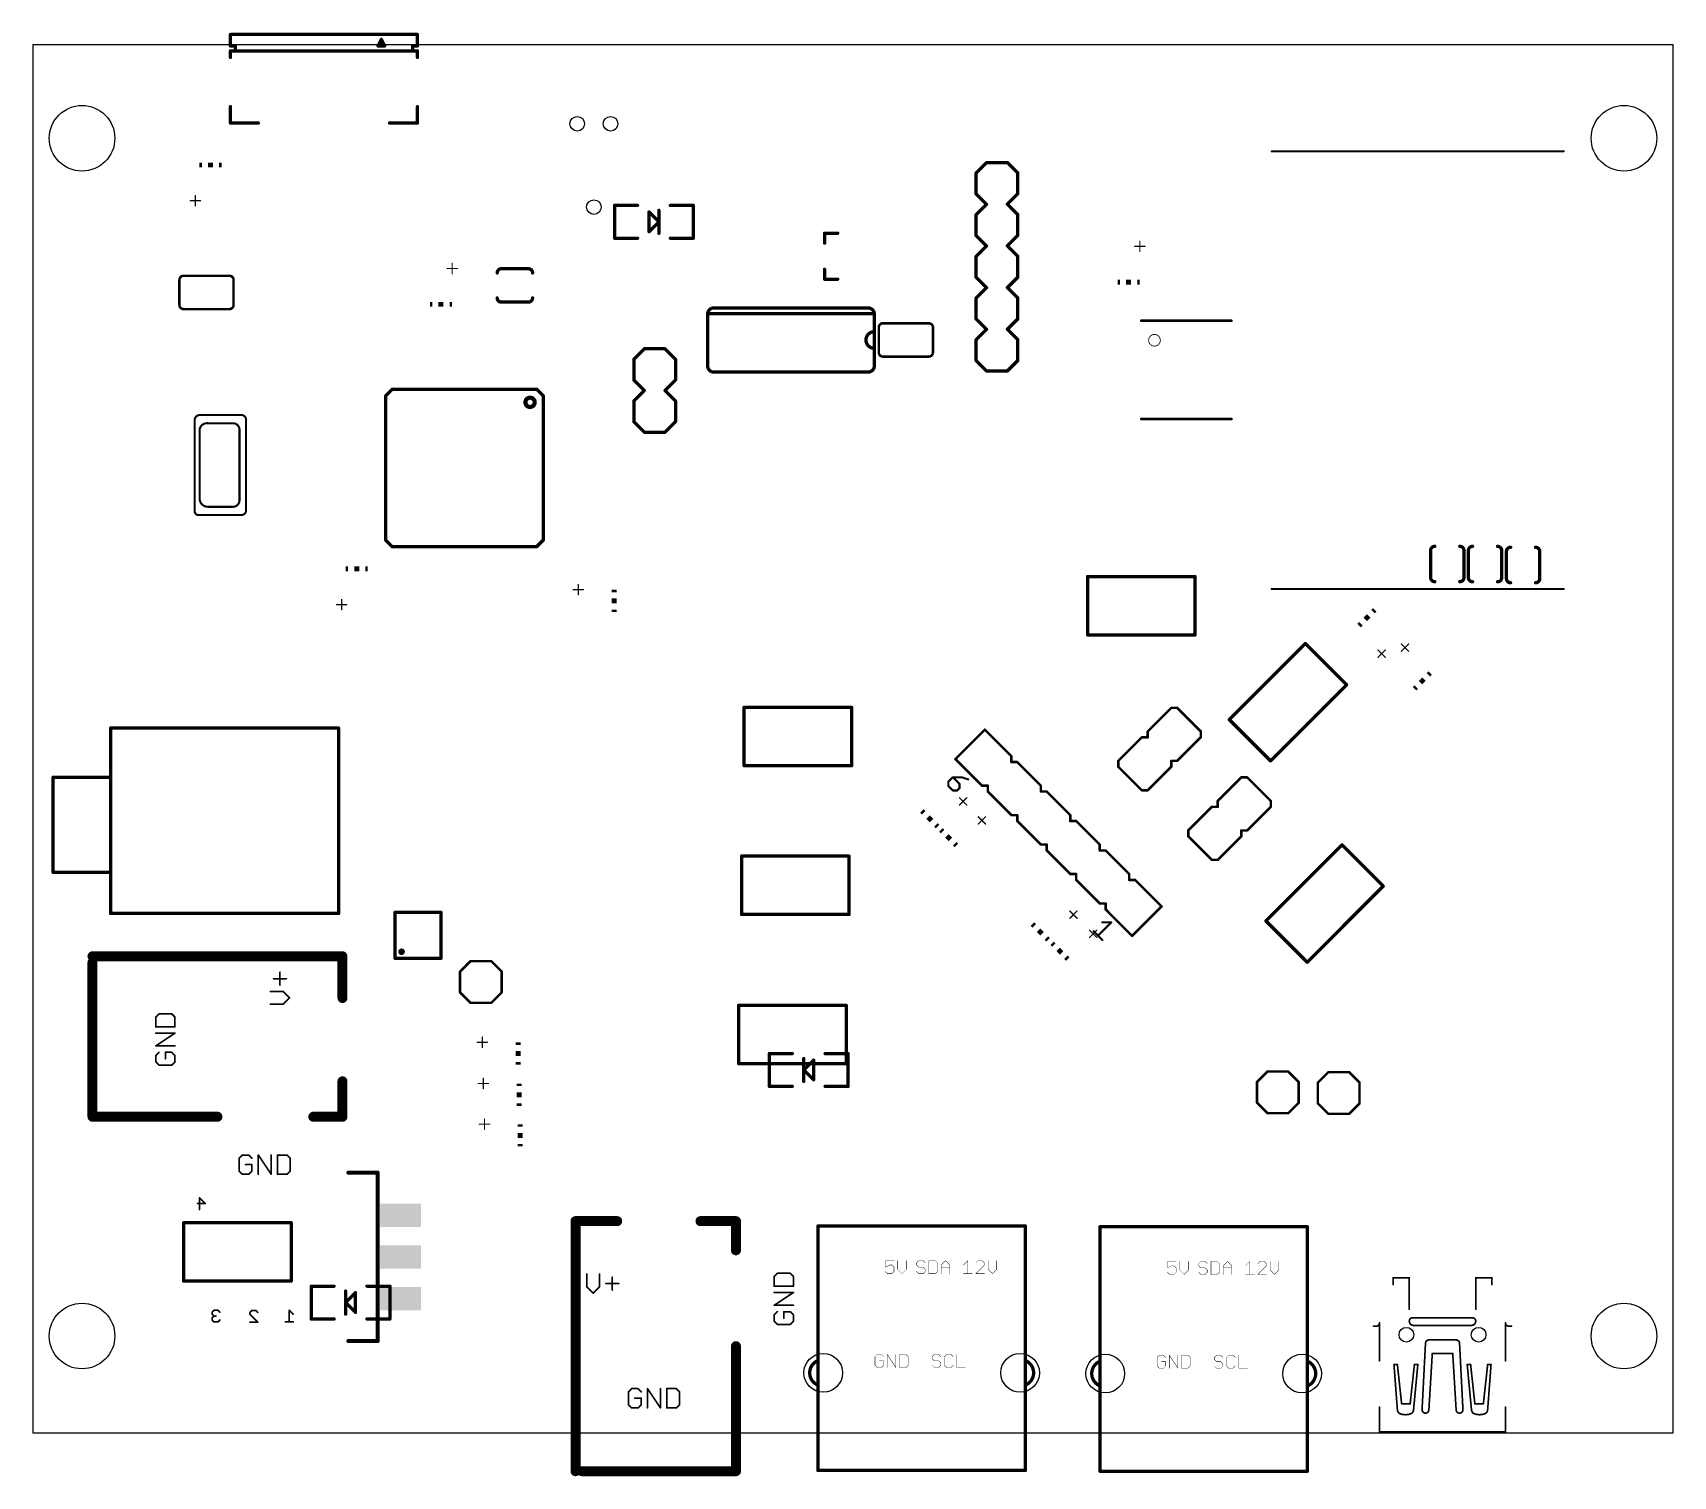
# Model space of a CAD drawing. Extents: x -5 to 95, y -6 to 82.
import ezdxf

# ---------------------------------------------------------------- set-up
doc = ezdxf.new("R2010")
doc.units = 0
for name, color, linetype in [('20', 7, 'CONTINUOUS'), ('21', 253, 'CONTINUOUS'), ('22', 253, 'CONTINUOUS')]:
    doc.layers.add(name, color=color, linetype=linetype)

# ---------------------------------------------------------------- blocks, each defined once
blk = doc.blocks.new('RECT')
blk.add_solid([(-0.5, -0.5), (0.5, -0.5), (-0.5, 0.5), (0.5, 0.5)])

msp = doc.modelspace()

# ---------------------------------------------------------------- linework, layer by layer
at = {"layer": '20'}
for p, q in [((95, 81.7), (-5, 81.7)), ((-5, 81.7), (-5, -2.9)), ((95, -2.9), (95, 81.7)), ((-5, -2.9), (95, -2.9))]:
    msp.add_line(p, q, dxfattribs=at)
for centre, radius in [((-2, 76), 2), ((92, 76), 2), ((28.1913, 76.8879), 0.4445), ((30.2233, 76.8879), 0.4445), ((29.2073, 71.8079), 0.4445), ((-2, 3), 2), ((92, 3), 2), ((78.7377, 3.0754), 0.45), ((83.1377, 3.0754), 0.45), ((43.1853, 0.7552), 1.18), ((55.1853, 0.7552), 1.18), ((60.38, 0.7098), 1.18), ((72.38, 0.7098), 1.18)]:
    msp.add_circle(centre, radius, dxfattribs=at)
at = {"layer": '21'}
for points, const_width in [([(7.0489, 82.3272), (7.0489, 81.6272)], 0.2032), ([(7.0489, 82.3272), (18.4489, 82.3272)], 0.2032), ([(16.2489, 82.0272), (16.0489, 81.6272)], 0.2032), ([(16.4489, 81.6272), (16.2489, 82.0272)], 0.2032), ([(18.4489, 81.6272), (18.4489, 82.3272)], 0.2032), ([(7.0489, 81.6272), (7.3489, 81.6272)], 0.2032), ([(7.3489, 81.3272), (7.0489, 81.3272)], 0.2032), ([(7.0489, 81.3272), (7.0489, 80.9272)], 0.2032), ([(7.3489, 81.6272), (7.3489, 81.3272)], 0.2032), ([(7.3489, 81.3272), (18.1489, 81.3272)], 0.2032), ([(16.0489, 81.6272), (16.4489, 81.6272)], 0.2032), ([(16.4313, 81.6624), (16.0665, 81.6624)], 0.2032), ([(16.3297, 81.8656), (16.1681, 81.8656)], 0.2032), ([(18.1489, 81.3272), (18.1489, 81.6272)], 0.2032), ([(18.1489, 81.6272), (18.4489, 81.6272)], 0.2032), ([(18.4489, 81.3272), (18.1489, 81.3272)], 0.2032), ([(18.4489, 80.9272), (18.4489, 81.3272)], 0.2032), ([(7.0489, 77.9272), (7.0489, 76.9272)], 0.2032), ([(18.4489, 76.9272), (18.4489, 77.9272)], 0.2032), ([(7.0489, 76.9272), (8.7489, 76.9272)], 0.2032), ([(16.7489, 76.9272), (18.4489, 76.9272)], 0.2032), ([(52.5061, 73.8845), (53.1411, 74.5195)], 0.2032), ([(53.1411, 74.5195), (54.4111, 74.5195)], 0.2032), ([(54.4111, 74.5195), (55.0461, 73.8845)], 0.2032), ([(52.5061, 72.6145), (52.5061, 73.8845)], 0.2032), ([(55.0461, 73.8845), (55.0461, 72.6145)], 0.2032), ([(4.6009, 72.1918), (5.228, 72.1918)], 0.0762), ([(4.9145, 72.5054), (4.9145, 71.8783)], 0.0762), ([(53.1411, 71.9795), (52.5061, 72.6145)], 0.2032), ([(52.5061, 71.3445), (53.1411, 71.9795)], 0.2032), ([(55.0461, 72.6145), (54.4111, 71.9795)], 0.2032), ([(54.4111, 71.9795), (55.0461, 71.3445)], 0.2032), ([(52.5061, 70.0745), (52.5061, 71.3445)], 0.2032), ([(55.0461, 71.3445), (55.0461, 70.0745)], 0.2032), ([(43.2677, 69.6122), (43.2677, 70.2122)], 0.2032), ([(43.2677, 70.2122), (44.0677, 70.2122)], 0.2032), ([(52.5061, 70.0745), (53.1411, 69.4395)], 0.2032), ([(54.4111, 69.4395), (55.0461, 70.0745)], 0.2032), ([(52.5061, 68.8045), (53.1411, 69.4395)], 0.2032), ([(54.4111, 69.4395), (55.0461, 68.8045)], 0.2032), ([(62.1729, 69.4148), (62.7999, 69.4148)], 0.0762), ([(62.4864, 69.7283), (62.4864, 69.1012)], 0.0762), ([(20.2527, 68.0644), (20.8798, 68.0644)], 0.0762), ([(20.5663, 68.3779), (20.5663, 67.7509)], 0.0762), ([(23.5618, 68.0496), (25.2128, 68.0496)], 0.2032), ([(43.2677, 68.0122), (43.2677, 67.4122)], 0.2032), ([(52.5061, 67.5345), (52.5061, 68.8045)], 0.2032), ([(55.0461, 68.8045), (55.0461, 67.5345)], 0.2032), ([(3.9373, 65.8425), (3.9373, 67.3665)], 0.1524), ([(4.1913, 67.6205), (6.9853, 67.6205)], 0.1524), ([(7.2393, 65.8425), (7.2393, 67.3665)], 0.1524), ([(43.2677, 67.4122), (44.0677, 67.4122)], 0.2032), ([(53.1411, 66.8995), (52.5061, 67.5345)], 0.2032), ([(52.5061, 66.2645), (53.1411, 66.8995)], 0.2032), ([(55.0461, 67.5345), (54.4111, 66.8995)], 0.2032), ([(54.4111, 66.8995), (55.0461, 66.2645)], 0.2032), ([(25.2128, 66.0176), (23.5618, 66.0176)], 0.2032), ([(52.5061, 64.9945), (52.5061, 66.2645)], 0.2032), ([(55.0461, 66.2645), (55.0461, 64.9945)], 0.2032), ([(6.9853, 65.5885), (4.1913, 65.5885)], 0.1524), ([(46.299, 65.3062), (36.139, 65.3062)], 0.2032), ([(36.139, 65.2808), (36.139, 62.1312)], 0.2032), ([(45.918, 65.6618), (36.52, 65.6618)], 0.2032), ([(46.299, 64.214), (46.299, 65.2808)], 0.2032), ([(53.1411, 64.3595), (52.5061, 64.9945)], 0.2032), ([(55.0461, 64.9945), (54.4111, 64.3595)], 0.2032), ([(46.299, 63.198), (46.299, 64.214)], 0.2032), ([(46.5724, 62.9483), (46.5724, 64.4723)], 0.1524), ([(46.8264, 64.7263), (49.6204, 64.7263)], 0.1524), ([(49.8744, 62.9483), (49.8744, 64.4723)], 0.1524), ([(52.5061, 63.7245), (53.1411, 64.3595)], 0.2032), ([(54.4111, 64.3595), (55.0461, 63.7245)], 0.2032), ([(68.0768, 64.8828), (62.5658, 64.8828)], 0.1524), ([(32.2759, 63.1682), (31.6409, 62.5332)], 0.2032), ([(33.5459, 63.1682), (32.2759, 63.1682)], 0.2032), ([(34.1809, 62.5332), (33.5459, 63.1682)], 0.2032), ([(46.299, 62.1312), (46.299, 63.198)], 0.2032), ([(52.5061, 62.4545), (52.5061, 63.7245)], 0.2032), ([(55.0461, 63.7245), (55.0461, 62.4545)], 0.2032), ([(31.6409, 61.2632), (31.6409, 62.5332)], 0.2032), ([(34.1809, 62.5332), (34.1809, 61.2632)], 0.2032), ([(49.6204, 62.6943), (46.8264, 62.6943)], 0.1524), ([(52.5061, 62.4545), (53.1411, 61.8195)], 0.2032), ([(54.4111, 61.8195), (55.0461, 62.4545)], 0.2032), ([(32.2759, 60.6282), (31.6409, 61.2632)], 0.2032), ([(34.1809, 61.2632), (33.5459, 60.6282)], 0.2032), ([(36.52, 61.7502), (45.918, 61.7502)], 0.2032), ([(53.1411, 61.8195), (54.4111, 61.8195)], 0.2032), ([(16.5147, 60.3076), (16.9147, 60.7076)], 0.2032), ([(16.5147, 51.5076), (16.5147, 60.3076)], 0.2032), ([(16.9147, 60.7076), (25.7147, 60.7076)], 0.2032), ([(25.7147, 60.7076), (26.1147, 60.3076)], 0.2032), ([(26.1147, 60.3076), (26.1147, 51.5076)], 0.2032), ([(31.6409, 59.9932), (32.2759, 60.6282)], 0.2032), ([(31.6409, 58.7232), (31.6409, 59.9932)], 0.2032), ([(33.5459, 60.6282), (34.1809, 59.9932)], 0.2032), ([(34.1809, 59.9932), (34.1809, 58.7232)], 0.2032), ([(5.1862, 59.1336), (7.7172, 59.1336)], 0.127), ([(4.87, 53.2622), (4.87, 58.8174)], 0.127), ([(5.17, 54.0386), (5.17, 58.2336)], 0.127), ([(5.67, 58.6336), (7.2, 58.6336)], 0.127), ([(7.6, 58.2336), (7.6, 53.9386)], 0.127), ([(8, 58.8508), (8, 53.3214)], 0.127), ([(32.2759, 58.0882), (31.6409, 58.7232)], 0.2032), ([(33.5459, 58.0882), (32.2759, 58.0882)], 0.2032), ([(34.1809, 58.7232), (33.5459, 58.0882)], 0.2032), ([(62.5658, 58.8888), (68.0768, 58.8888)], 0.1524), ([(7.7172, 53.0386), (5.0936, 53.0386)], 0.127), ([(7.2, 53.5386), (5.67, 53.5386)], 0.127), ([(16.9147, 51.1076), (16.5147, 51.5076)], 0.2032), ([(25.7147, 51.1076), (16.9147, 51.1076)], 0.2032), ([(26.1147, 51.5076), (25.7147, 51.1076)], 0.2032), ([(59.3013, 45.7318), (59.3013, 49.2878)], 0.2032), ([(59.3013, 49.2878), (65.8552, 49.2878)], 0.2032), ([(65.8552, 49.2878), (65.8552, 45.7318)], 0.2032), ([(27.9396, 48.4904), (28.5667, 48.4904)], 0.0762), ([(28.2531, 48.1769), (28.2531, 48.804)], 0.0762), ([(13.514, 47.5794), (14.1411, 47.5794)], 0.0762), ([(13.8275, 47.8929), (13.8275, 47.2659)], 0.0762), ([(65.8552, 45.7318), (59.3013, 45.7318)], 0.2032), ([(67.9376, 40.5691), (72.572, 45.2034)], 0.2032), ([(72.572, 45.2034), (75.0865, 42.689)], 0.2032), ([(78.4262, 44.7364), (78.8696, 45.1798)], 0.0762), ([(78.4262, 45.1798), (78.8696, 44.7364)], 0.0762), ([(77.0071, 44.3629), (77.4505, 44.8063)], 0.0762), ([(77.0071, 44.8063), (77.4505, 44.3629)], 0.0762), ([(75.0865, 42.689), (70.4521, 38.0546)], 0.2032), ([(38.3605, 37.7644), (38.3605, 41.3204)], 0.2032), ([(38.3605, 41.3204), (44.9145, 41.3204)], 0.2032), ([(44.9145, 41.3204), (44.9145, 37.7644)], 0.2032), ([(64.4051, 41.2892), (62.9683, 39.8523)], 0.1524), ([(64.4051, 41.2892), (64.7643, 41.2892)], 0.1524), ([(66.2012, 39.8523), (64.7643, 41.2892)], 0.1524), ([(-0.2593, 28.7534), (-0.2593, 40.0534)], 0.2032), ([(-0.2593, 40.0534), (13.6407, 40.0534)], 0.2032), ([(13.6407, 40.0534), (13.6407, 28.7534)], 0.2032), ([(53.0376, 39.9567), (51.2416, 38.1606)], 0.1524), ([(54.6541, 38.3402), (53.0376, 39.9567)], 0.1524), ([(70.4521, 38.0546), (67.9376, 40.5691)], 0.2032), ([(62.6091, 39.4931), (61.1722, 38.0563)], 0.1524), ([(62.9683, 39.4931), (62.6091, 39.4931)], 0.1524), ([(62.9683, 39.4931), (62.9683, 39.8523)], 0.1524), ([(66.2012, 39.4931), (64.7643, 38.0563)], 0.1524), ([(66.2012, 39.4931), (66.2012, 39.8523)], 0.1524), ([(51.2416, 38.1606), (52.858, 36.5442)], 0.1524), ([(54.6541, 37.981), (54.6541, 38.3402)], 0.1524), ([(55.0133, 37.981), (54.6541, 37.981)], 0.1524), ([(56.4501, 36.5442), (55.0133, 37.981)], 0.1524), ([(61.1722, 37.6971), (61.1722, 38.0563)], 0.1524), ([(64.4051, 38.0563), (64.7643, 38.0563)], 0.1524), ([(64.4051, 38.0563), (64.4051, 37.6971)], 0.1524), ([(-3.7593, 31.2534), (-3.7593, 37.0534)], 0.2032), ([(-3.7593, 37.0534), (-0.3593, 37.0534)], 0.2032), ([(44.9145, 37.7644), (38.3605, 37.7644)], 0.2032), ([(51.0885, 37.0571), (50.8189, 36.7874)], 0.127), ([(51.6278, 37.0571), (51.0885, 37.0571)], 0.127), ([(51.493, 36.6526), (51.0885, 37.0571)], 0.127), ([(52.0323, 36.9223), (51.6278, 37.0571)], 0.127), ([(61.1722, 37.6971), (62.6091, 36.2602)], 0.1524), ([(64.4051, 37.6971), (62.9683, 36.2602)], 0.1524), ([(68.6709, 37.0475), (67.234, 35.6106)], 0.1524), ([(68.6709, 37.0475), (69.0301, 37.0475)], 0.1524), ([(70.4669, 35.6106), (69.0301, 37.0475)], 0.1524), ([(50.8189, 36.7874), (50.8189, 36.5178)], 0.127), ([(50.8189, 36.5178), (51.0885, 36.2482)], 0.127), ([(51.0885, 36.2482), (51.3582, 36.2482)], 0.127), ([(51.3582, 36.2482), (51.493, 36.383)], 0.127), ([(51.493, 36.383), (51.493, 36.6526)], 0.127), ([(52.858, 36.5442), (53.2172, 36.5442)], 0.1524), ([(53.2172, 36.5442), (53.2172, 36.185)], 0.1524), ([(53.2172, 36.185), (54.6541, 34.7481)], 0.1524), ([(56.4501, 36.185), (56.4501, 36.5442)], 0.1524), ([(56.8093, 36.185), (56.4501, 36.185)], 0.1524), ([(58.2462, 34.7481), (56.8093, 36.185)], 0.1524), ([(62.6091, 36.2602), (62.9683, 36.2602)], 0.1524), ([(51.4924, 35.8068), (51.9358, 35.3634)], 0.0762), ([(51.9358, 35.8068), (51.4924, 35.3634)], 0.0762), ([(66.8748, 35.2514), (65.438, 33.8146)], 0.1524), ([(67.234, 35.2514), (66.8748, 35.2514)], 0.1524), ([(67.234, 35.2514), (67.234, 35.6106)], 0.1524), ([(70.4669, 35.2514), (69.0301, 33.8146)], 0.1524), ([(70.4669, 35.2514), (70.4669, 35.6106)], 0.1524), ([(52.6348, 34.6494), (53.0782, 34.206)], 0.0762), ([(53.0782, 34.6494), (52.6348, 34.206)], 0.0762), ([(54.6541, 34.7481), (55.0133, 34.7481)], 0.1524), ([(55.0133, 34.7481), (55.0133, 34.3889)], 0.1524), ([(55.0133, 34.3889), (56.4501, 32.9521)], 0.1524), ([(58.2462, 34.3889), (58.2462, 34.7481)], 0.1524), ([(58.6054, 34.3889), (58.2462, 34.3889)], 0.1524), ([(60.0422, 32.9521), (58.6054, 34.3889)], 0.1524), ([(56.4501, 32.9521), (56.8093, 32.9521)], 0.1524), ([(56.8093, 32.9521), (56.8093, 32.5929)], 0.1524), ([(60.0422, 32.5929), (60.0422, 32.9521)], 0.1524), ([(65.438, 33.4554), (65.438, 33.8146)], 0.1524), ([(65.438, 33.4554), (66.8748, 32.0185)], 0.1524), ([(68.6709, 33.4554), (67.234, 32.0185)], 0.1524), ([(68.6709, 33.8146), (69.0301, 33.8146)], 0.1524), ([(68.6709, 33.8146), (68.6709, 33.4554)], 0.1524), ([(70.1724, 28.2981), (74.8067, 32.9324)], 0.2032), ([(74.8067, 32.9324), (77.3212, 30.418)], 0.2032), ([(38.2049, 28.6918), (38.2049, 32.2478)], 0.2032), ([(38.2049, 32.2478), (44.7589, 32.2478)], 0.2032), ([(44.7589, 32.2478), (44.7589, 28.6918)], 0.2032), ([(56.8093, 32.5929), (58.2462, 31.156)], 0.1524), ([(60.4014, 32.5929), (60.0422, 32.5929)], 0.1524), ([(61.8383, 31.156), (60.4014, 32.5929)], 0.1524), ([(66.8748, 32.0185), (67.234, 32.0185)], 0.1524), ([(-0.3593, 31.2534), (-3.7593, 31.2534)], 0.2032), ([(58.2462, 31.156), (58.6054, 31.156)], 0.1524), ([(58.6054, 31.156), (58.6054, 30.7968)], 0.1524), ([(61.8383, 30.7968), (61.8383, 31.156)], 0.1524), ([(58.6054, 30.7968), (60.0422, 29.36)], 0.1524), ([(62.1975, 30.7968), (61.8383, 30.7968)], 0.1524), ([(63.8139, 29.1804), (62.1975, 30.7968)], 0.1524), ([(77.3212, 30.418), (72.6868, 25.7836)], 0.2032), ([(60.0422, 29.36), (60.4014, 29.36)], 0.1524), ([(60.4014, 29.36), (60.4014, 29.0008)], 0.1524), ([(60.4014, 29.0008), (62.0179, 27.3843)], 0.1524), ([(62.0179, 27.3843), (63.8139, 29.1804)], 0.1524), ([(13.6407, 28.7534), (-0.2593, 28.7534)], 0.2032), ([(17.0804, 28.8201), (19.8804, 28.8201)], 0.2032), ([(17.0804, 26.0201), (17.0804, 28.8201)], 0.2032), ([(19.8804, 28.8201), (19.8804, 26.0201)], 0.2032), ([(44.7589, 28.6918), (38.2049, 28.6918)], 0.2032), ([(58.2184, 28.9033), (58.6618, 28.4599)], 0.0762), ([(58.6618, 28.9033), (58.2184, 28.4599)], 0.0762), ([(60.7429, 28.2117), (59.934, 27.4027)], 0.127), ([(60.2036, 28.2117), (60.7429, 28.2117)], 0.127), ([(72.6868, 25.7836), (70.1724, 28.2981)], 0.2032), ([(59.4217, 27.7381), (59.8651, 27.2947)], 0.0762), ([(59.8651, 27.7381), (59.4217, 27.2947)], 0.0762), ([(59.6643, 27.6724), (60.2036, 27.1331)], 0.127), ([(-1.3619, 26.1432), (13.8781, 26.1432)], 0.6096), ([(-1.3619, 16.3632), (-1.3619, 25.7632)], 0.6096), ([(13.8781, 26.1432), (13.8781, 23.6032)], 0.6096), ([(19.8804, 26.0201), (17.0804, 26.0201)], 0.2032), ([(10.0676, 24.3896), (10.0676, 25.1692)], 0.1016), ([(21.679, 25.8463), (21.044, 25.2113)], 0.1524), ([(21.044, 25.2113), (21.044, 23.9413)], 0.1524), ([(21.679, 25.8463), (22.949, 25.8463)], 0.1524), ([(22.949, 25.8463), (23.584, 25.2113)], 0.1524), ([(23.584, 25.2113), (23.584, 23.9413)], 0.1524), ([(10.2625, 23.9998), (9.4829, 23.9998)], 0.1016), ([(9.6778, 24.7794), (10.4574, 24.7794)], 0.1016), ([(10.6523, 23.61), (10.2625, 23.9998)], 0.1016), ([(21.044, 23.9413), (21.679, 23.3063)], 0.1524), ([(23.584, 23.9413), (22.949, 23.3063)], 0.1524), ([(9.4829, 23.2202), (10.2625, 23.2202)], 0.1016), ([(10.2625, 23.2202), (10.6523, 23.61)], 0.1016), ([(22.949, 23.3063), (21.679, 23.3063)], 0.1524), ([(38.0319, 19.6003), (38.0319, 23.1563)], 0.2032), ([(38.0319, 23.1563), (44.5859, 23.1563)], 0.2032), ([(44.5859, 23.1563), (44.5859, 19.6003)], 0.2032), ([(2.6928, 22.6292), (2.4979, 22.4343)], 0.1016), ([(2.4979, 22.4343), (2.4979, 21.8496)], 0.1016), ([(3.4724, 22.6292), (2.6928, 22.6292)], 0.1016), ([(3.6673, 22.4343), (3.4724, 22.6292)], 0.1016), ([(3.6673, 21.8496), (3.6673, 22.4343)], 0.1016), ([(2.4979, 21.8496), (3.6673, 21.8496)], 0.1016), ([(2.4979, 20.6802), (3.6673, 21.4598)], 0.1016), ([(3.6673, 21.4598), (2.4979, 21.4598)], 0.1016), ([(22.4075, 20.5907), (22.4075, 21.2178)], 0.0762), ([(3.6673, 20.6802), (2.4979, 20.6802)], 0.1016), ([(2.6928, 20.2904), (2.4979, 20.0955)], 0.1016), ([(2.4979, 20.0955), (2.4979, 19.7057)], 0.1016), ([(3.4724, 20.2904), (3.0826, 20.2904)], 0.1016), ([(3.0826, 20.2904), (3.0826, 19.9006)], 0.1016), ([(3.6673, 20.0955), (3.4724, 20.2904)], 0.1016), ([(3.6673, 19.7057), (3.6673, 20.0955)], 0.1016), ([(22.094, 20.9042), (22.7211, 20.9042)], 0.0762), ([(2.4979, 19.7057), (2.6928, 19.5108)], 0.1016), ([(2.6928, 19.5108), (3.4724, 19.5108)], 0.1016), ([(3.4724, 19.5108), (3.6673, 19.7057)], 0.1016), ([(44.5859, 19.6003), (38.0319, 19.6003)], 0.2032), ([(70.2671, 19.1177), (69.6321, 18.4827)], 0.1524), ([(70.2671, 19.1177), (71.5371, 19.1177)], 0.1524), ([(71.5371, 19.1177), (72.1721, 18.4827)], 0.1524), ([(73.9757, 19.0792), (73.3407, 18.4442)], 0.1524), ([(73.9757, 19.0792), (75.2457, 19.0792)], 0.1524), ([(75.2457, 19.0792), (75.8807, 18.4442)], 0.1524), ([(13.8781, 18.5232), (13.8781, 16.3632)], 0.6096), ([(22.1473, 18.3892), (22.7743, 18.3892)], 0.0762), ([(22.4608, 18.0756), (22.4608, 18.7027)], 0.0762), ([(69.6321, 18.4827), (69.6321, 17.2127)], 0.1524), ([(72.1721, 18.4827), (72.1721, 17.2127)], 0.1524), ([(73.3407, 18.4442), (73.3407, 17.1742)], 0.1524), ([(75.8807, 18.4442), (75.8807, 17.1742)], 0.1524), ([(69.6321, 17.2127), (70.2671, 16.5777)], 0.1524), ([(72.1721, 17.2127), (71.5371, 16.5777)], 0.1524), ([(73.3407, 17.1742), (73.9757, 16.5392)], 0.1524), ([(75.8807, 17.1742), (75.2457, 16.5392)], 0.1524), ([(6.2581, 16.3632), (-1.3619, 16.3632)], 0.6096), ([(13.8781, 16.3632), (12.1001, 16.3632)], 0.6096), ([(22.5343, 15.5982), (22.5343, 16.2252)], 0.0762), ([(71.5371, 16.5777), (70.2671, 16.5777)], 0.1524), ([(75.2457, 16.5392), (73.9757, 16.5392)], 0.1524), ([(22.2207, 15.9117), (22.8478, 15.9117)], 0.0762), ([(7.7738, 14.0284), (7.5789, 13.8335)], 0.1016), ([(8.1636, 14.0284), (7.7738, 14.0284)], 0.1016), ([(8.3585, 13.8335), (8.1636, 14.0284)], 0.1016), ([(8.7483, 12.859), (8.7483, 14.0284)], 0.1016), ([(8.7483, 14.0284), (9.5279, 12.859)], 0.1016), ([(9.5279, 12.859), (9.5279, 14.0284)], 0.1016), ([(9.9177, 14.0284), (9.9177, 12.859)], 0.1016), ([(10.5024, 14.0284), (9.9177, 14.0284)], 0.1016), ([(10.6973, 13.8335), (10.5024, 14.0284)], 0.1016), ([(7.5789, 13.8335), (7.5789, 13.0539)], 0.1016), ([(7.5789, 13.0539), (7.7738, 12.859)], 0.1016), ([(8.3585, 13.4437), (7.9687, 13.4437)], 0.1016), ([(8.1636, 12.859), (8.3585, 13.0539)], 0.1016), ([(8.3585, 13.0539), (8.3585, 13.4437)], 0.1016), ([(10.5024, 12.859), (10.6973, 13.0539)], 0.1016), ([(10.6973, 13.0539), (10.6973, 13.8335)], 0.1016), ([(16.0201, 12.9538), (14.2421, 12.9538)], 0.254), ([(16.0201, 2.6922), (16.0201, 12.9538)], 0.254), ([(7.7738, 12.859), (8.1636, 12.859)], 0.1016), ([(9.9177, 12.859), (10.5024, 12.859)], 0.1016), ([(28.0834, -5.2391), (28.0834, 10.0009)], 0.6096), ([(28.0834, 10.0009), (30.6234, 10.0009)], 0.6096), ([(35.7034, 10.0009), (37.8634, 10.0009)], 0.6096), ([(37.8634, 10.0009), (37.8634, 8.2229)], 0.6096), ([(55.5103, 9.7002), (42.8603, 9.7002)], 0.2032), ([(42.8603, 9.7002), (42.8603, 1.5052)], 0.2032), ([(55.5103, 0.0052), (55.5103, 9.7002)], 0.2032), ([(72.7049, 9.6548), (60.055, 9.6548)], 0.2032), ([(60.055, 9.6548), (60.055, 1.4598)], 0.2032), ([(72.7049, -0.0402), (72.7049, 9.6548)], 0.2032), ([(47.5009, 7.5884), (46.9755, 7.5884)], 0.0254), ([(46.9755, 7.5884), (46.9755, 7.1944)], 0.0254), ([(46.9755, 7.1944), (47.2382, 7.3257)], 0.0254), ([(47.2382, 7.3257), (47.3695, 7.3257)], 0.0254), ([(47.3695, 7.3257), (47.5009, 7.1944)], 0.0254), ([(47.5009, 7.1944), (47.5009, 6.9317)], 0.0254), ([(47.7239, 7.5884), (47.7239, 7.0631)], 0.0254), ([(47.7239, 7.0631), (47.9866, 6.8004)], 0.0254), ([(47.9866, 6.8004), (48.2493, 7.0631)], 0.0254), ([(48.2493, 7.0631), (48.2493, 7.5884)], 0.0254), ([(49.0118, 7.5884), (48.8805, 7.4571)], 0.0254), ([(48.8805, 7.4571), (48.8805, 7.3257)], 0.0254), ([(48.8805, 7.3257), (49.0118, 7.1944)], 0.0254), ([(49.2745, 7.5884), (49.0118, 7.5884)], 0.0254), ([(49.0118, 7.1944), (49.2745, 7.1944)], 0.0254), ([(49.4059, 7.4571), (49.2745, 7.5884)], 0.0254), ([(49.2745, 7.1944), (49.4059, 7.0631)], 0.0254), ([(49.4059, 7.0631), (49.4059, 6.9317)], 0.0254), ([(49.6289, 7.5884), (49.6289, 6.8004)], 0.0254), ([(50.0229, 7.5884), (49.6289, 7.5884)], 0.0254), ([(50.1543, 7.4571), (50.0229, 7.5884)], 0.0254), ([(50.1543, 6.9317), (50.1543, 7.4571)], 0.0254), ([(50.3773, 7.3257), (50.64, 7.5884)], 0.0254), ([(50.3773, 6.8004), (50.3773, 7.3257)], 0.0254), ([(50.3773, 7.1944), (50.9027, 7.1944)], 0.0254), ([(50.64, 7.5884), (50.9027, 7.3257)], 0.0254), ([(50.9027, 7.3257), (50.9027, 6.8004)], 0.0254), ([(51.738, 7.3257), (52.0007, 7.5884)], 0.0254), ([(52.0007, 7.5884), (52.0007, 6.8004)], 0.0254), ([(52.6178, 7.5884), (52.4864, 7.4571)], 0.0254), ([(52.4864, 6.8004), (53.0118, 7.3257)], 0.0254), ([(52.8804, 7.5884), (52.6178, 7.5884)], 0.0254), ([(53.0118, 7.4571), (52.8804, 7.5884)], 0.0254), ([(53.0118, 7.3257), (53.0118, 7.4571)], 0.0254), ([(53.2348, 7.5884), (53.2348, 7.0631)], 0.0254), ([(53.2348, 7.0631), (53.4975, 6.8004)], 0.0254), ([(53.4975, 6.8004), (53.7602, 7.0631)], 0.0254), ([(53.7602, 7.0631), (53.7602, 7.5884)], 0.0254), ([(64.6955, 7.5431), (64.1702, 7.5431)], 0.0254), ([(64.1702, 7.5431), (64.1702, 7.1491)], 0.0254), ([(64.1702, 7.1491), (64.4328, 7.2804)], 0.0254), ([(64.4328, 7.2804), (64.5642, 7.2804)], 0.0254), ([(64.5642, 7.2804), (64.6955, 7.1491)], 0.0254), ([(64.6955, 7.1491), (64.6955, 6.8864)], 0.0254), ([(64.9186, 7.5431), (64.9186, 7.0177)], 0.0254), ([(64.9186, 7.0177), (65.1813, 6.755)], 0.0254), ([(65.1813, 6.755), (65.4439, 7.0177)], 0.0254), ([(65.4439, 7.0177), (65.4439, 7.5431)], 0.0254), ([(66.2065, 7.5431), (66.0752, 7.4118)], 0.0254), ([(66.0752, 7.4118), (66.0752, 7.2804)], 0.0254), ([(66.0752, 7.2804), (66.2065, 7.1491)], 0.0254), ([(66.4692, 7.5431), (66.2065, 7.5431)], 0.0254), ([(66.2065, 7.1491), (66.4692, 7.1491)], 0.0254), ([(66.6005, 7.4118), (66.4692, 7.5431)], 0.0254), ([(66.4692, 7.1491), (66.6005, 7.0177)], 0.0254), ([(66.6005, 7.0177), (66.6005, 6.8864)], 0.0254), ([(66.8236, 7.5431), (66.8236, 6.755)], 0.0254), ([(67.2176, 7.5431), (66.8236, 7.5431)], 0.0254), ([(67.3489, 7.4118), (67.2176, 7.5431)], 0.0254), ([(67.3489, 6.8864), (67.3489, 7.4118)], 0.0254), ([(67.572, 7.2804), (67.8347, 7.5431)], 0.0254), ([(67.572, 6.755), (67.572, 7.2804)], 0.0254), ([(67.572, 7.1491), (68.0974, 7.1491)], 0.0254), ([(67.8347, 7.5431), (68.0974, 7.2804)], 0.0254), ([(68.0974, 7.2804), (68.0974, 6.755)], 0.0254), ([(68.9327, 7.2804), (69.1953, 7.5431)], 0.0254), ([(69.1953, 7.5431), (69.1953, 6.755)], 0.0254), ([(69.8124, 7.5431), (69.6811, 7.4118)], 0.0254), ([(69.6811, 6.755), (70.2064, 7.2804)], 0.0254), ([(70.0751, 7.5431), (69.8124, 7.5431)], 0.0254), ([(70.2064, 7.4118), (70.0751, 7.5431)], 0.0254), ([(70.2064, 7.2804), (70.2064, 7.4118)], 0.0254), ([(70.4295, 7.5431), (70.4295, 7.0177)], 0.0254), ([(70.4295, 7.0177), (70.6922, 6.755)], 0.0254), ([(70.6922, 6.755), (70.9549, 7.0177)], 0.0254), ([(70.9549, 7.0177), (70.9549, 7.5431)], 0.0254), ([(28.7692, 6.7761), (28.7692, 5.9965)], 0.1016), ([(28.7692, 5.9965), (29.159, 5.6067)], 0.1016), ([(29.159, 5.6067), (29.5488, 5.9965)], 0.1016), ([(29.5488, 5.9965), (29.5488, 6.7761)], 0.1016), ([(29.9386, 6.1914), (30.7182, 6.1914)], 0.1016), ([(30.3284, 6.5812), (30.3284, 5.8016)], 0.1016), ([(40.3931, 6.8201), (40.1982, 6.6252)], 0.1016), ([(40.1982, 6.6252), (40.1982, 6.0405)], 0.1016), ([(40.1982, 6.0405), (41.3676, 6.0405)], 0.1016), ([(41.1727, 6.8201), (40.3931, 6.8201)], 0.1016), ([(41.3676, 6.6252), (41.1727, 6.8201)], 0.1016), ([(41.3676, 6.0405), (41.3676, 6.6252)], 0.1016), ([(47.1068, 6.8004), (46.9755, 6.9317)], 0.0254), ([(47.3695, 6.8004), (47.1068, 6.8004)], 0.0254), ([(47.5009, 6.9317), (47.3695, 6.8004)], 0.0254), ([(49.0118, 6.8004), (48.8805, 6.9317)], 0.0254), ([(49.2745, 6.8004), (49.0118, 6.8004)], 0.0254), ([(49.4059, 6.9317), (49.2745, 6.8004)], 0.0254), ([(49.6289, 6.8004), (50.0229, 6.8004)], 0.0254), ([(50.0229, 6.8004), (50.1543, 6.9317)], 0.0254), ([(51.738, 6.8004), (52.2634, 6.8004)], 0.0254), ([(53.0118, 6.8004), (52.4864, 6.8004)], 0.0254), ([(64.3015, 6.755), (64.1702, 6.8864)], 0.0254), ([(64.5642, 6.755), (64.3015, 6.755)], 0.0254), ([(64.6955, 6.8864), (64.5642, 6.755)], 0.0254), ([(66.2065, 6.755), (66.0752, 6.8864)], 0.0254), ([(66.4692, 6.755), (66.2065, 6.755)], 0.0254), ([(66.6005, 6.8864), (66.4692, 6.755)], 0.0254), ([(66.8236, 6.755), (67.2176, 6.755)], 0.0254), ([(67.2176, 6.755), (67.3489, 6.8864)], 0.0254), ([(68.9327, 6.755), (69.458, 6.755)], 0.0254), ([(70.2064, 6.755), (69.6811, 6.755)], 0.0254), ([(77.9267, 6.5536), (78.9131, 6.5536)], 0.1016), ([(77.9267, 6.1381), (77.9267, 6.5015)], 0.1016), ([(78.9129, 4.6327), (78.9129, 6.5015)], 0.1016), ([(82.9622, 6.5535), (83.9486, 6.5535)], 0.1016), ([(82.9623, 4.6327), (82.9623, 6.5015)], 0.1016), ([(83.9485, 6.1381), (83.9485, 6.5015)], 0.1016), ([(40.1982, 4.8711), (41.3676, 5.6507)], 0.1016), ([(41.3676, 5.6507), (40.1982, 5.6507)], 0.1016), ([(41.3676, 4.8711), (40.1982, 4.8711)], 0.1016), ([(40.3931, 4.4813), (40.1982, 4.2864)], 0.1016), ([(40.1982, 4.2864), (40.1982, 3.8966)], 0.1016), ([(41.1727, 4.4813), (40.7829, 4.4813)], 0.1016), ([(40.7829, 4.4813), (40.7829, 4.0915)], 0.1016), ([(41.3676, 4.2864), (41.1727, 4.4813)], 0.1016), ([(41.3676, 3.8966), (41.3676, 4.2864)], 0.1016), ([(82.7546, 4.1135), (79.1207, 4.1135)], 0.1016), ([(40.1982, 3.8966), (40.3931, 3.7017)], 0.1016), ([(40.3931, 3.7017), (41.1727, 3.7017)], 0.1016), ([(41.1727, 3.7017), (41.3676, 3.8966)], 0.1016), ([(76.8885, 3.5944), (76.7327, 3.5944)], 0.1016), ([(77.0961, 1.4929), (77.0961, 3.802)], 0.1016), ([(78.9131, 3.9059), (78.9131, 3.9058)], 0.1016), ([(79.1726, 3.6463), (82.7027, 3.6463)], 0.1016), ([(84.7791, 1.4928), (84.7792, 3.8021)], 0.1016), ([(84.9867, 3.5944), (85.1425, 3.5944)], 0.1016), ([(16.0201, 2.6922), (14.2421, 2.6922)], 0.254), ([(37.8634, 2.3809), (37.8634, -5.2391)], 0.6096), ([(79.6918, -1.493), (79.8994, 2.5562)], 0.1016), ([(81.7681, 2.7638), (80.107, 2.7638)], 0.1016), ([(82.1834, -1.493), (81.9758, 2.5562)], 0.1016), ([(42.8603, 1.5052), (42.8603, 0.0052)], 0.2032), ([(46.4718, 1.8734), (46.3405, 1.7421)], 0.0254), ([(46.3405, 1.7421), (46.3405, 1.2167)], 0.0254), ([(46.3405, 1.2167), (46.4718, 1.0854)], 0.0254), ([(46.7345, 1.8734), (46.4718, 1.8734)], 0.0254), ([(46.4718, 1.0854), (46.7345, 1.0854)], 0.0254), ([(46.8659, 1.4794), (46.6032, 1.4794)], 0.0254), ([(46.8659, 1.7421), (46.7345, 1.8734)], 0.0254), ([(46.7345, 1.0854), (46.8659, 1.2167)], 0.0254), ([(46.8659, 1.2167), (46.8659, 1.4794)], 0.0254), ([(47.0889, 1.0854), (47.0889, 1.8734)], 0.0254), ([(47.0889, 1.8734), (47.6143, 1.0854)], 0.0254), ([(47.6143, 1.0854), (47.6143, 1.8734)], 0.0254), ([(47.8373, 1.8734), (47.8373, 1.0854)], 0.0254), ([(48.2314, 1.8734), (47.8373, 1.8734)], 0.0254), ([(47.8373, 1.0854), (48.2314, 1.0854)], 0.0254), ([(48.3627, 1.7421), (48.2314, 1.8734)], 0.0254), ([(48.2314, 1.0854), (48.3627, 1.2167)], 0.0254), ([(48.3627, 1.2167), (48.3627, 1.7421)], 0.0254), ([(49.9643, 1.8734), (49.833, 1.7421)], 0.0254), ([(49.833, 1.7421), (49.833, 1.6107)], 0.0254), ([(49.833, 1.6107), (49.9643, 1.4794)], 0.0254), ([(49.9643, 1.0854), (49.833, 1.2167)], 0.0254), ([(50.227, 1.8734), (49.9643, 1.8734)], 0.0254), ([(49.9643, 1.4794), (50.227, 1.4794)], 0.0254), ([(50.227, 1.0854), (49.9643, 1.0854)], 0.0254), ([(50.3584, 1.7421), (50.227, 1.8734)], 0.0254), ([(50.227, 1.4794), (50.3584, 1.3481)], 0.0254), ([(50.3584, 1.2167), (50.227, 1.0854)], 0.0254), ([(50.3584, 1.3481), (50.3584, 1.2167)], 0.0254), ([(50.7128, 1.8734), (50.5814, 1.7421)], 0.0254), ([(50.5814, 1.7421), (50.5814, 1.2167)], 0.0254), ([(50.5814, 1.2167), (50.7128, 1.0854)], 0.0254), ([(50.9754, 1.8734), (50.7128, 1.8734)], 0.0254), ([(50.7128, 1.0854), (50.9754, 1.0854)], 0.0254), ([(51.1068, 1.7421), (50.9754, 1.8734)], 0.0254), ([(50.9754, 1.0854), (51.1068, 1.2167)], 0.0254), ([(51.3298, 1.8734), (51.3298, 1.0854)], 0.0254), ([(51.3298, 1.0854), (51.8552, 1.0854)], 0.0254), ([(60.055, 1.4598), (60.055, -0.0402)], 0.2032), ([(63.6665, 1.8281), (63.5352, 1.6968)], 0.0254), ([(63.5352, 1.6968), (63.5352, 1.1714)], 0.0254), ([(63.5352, 1.1714), (63.6665, 1.04)], 0.0254), ([(63.9292, 1.8281), (63.6665, 1.8281)], 0.0254), ([(63.6665, 1.04), (63.9292, 1.04)], 0.0254), ([(64.0605, 1.4341), (63.7978, 1.4341)], 0.0254), ([(64.0605, 1.6968), (63.9292, 1.8281)], 0.0254), ([(63.9292, 1.04), (64.0605, 1.1714)], 0.0254), ([(64.0605, 1.1714), (64.0605, 1.4341)], 0.0254), ([(64.2836, 1.04), (64.2836, 1.8281)], 0.0254), ([(64.2836, 1.8281), (64.8089, 1.04)], 0.0254), ([(64.8089, 1.04), (64.8089, 1.8281)], 0.0254), ([(65.032, 1.8281), (65.032, 1.04)], 0.0254), ([(65.426, 1.8281), (65.032, 1.8281)], 0.0254), ([(65.032, 1.04), (65.426, 1.04)], 0.0254), ([(65.5574, 1.6968), (65.426, 1.8281)], 0.0254), ([(65.426, 1.04), (65.5574, 1.1714)], 0.0254), ([(65.5574, 1.1714), (65.5574, 1.6968)], 0.0254), ([(67.159, 1.8281), (67.0277, 1.6968)], 0.0254), ([(67.0277, 1.6968), (67.0277, 1.5654)], 0.0254), ([(67.0277, 1.5654), (67.159, 1.4341)], 0.0254), ([(67.159, 1.04), (67.0277, 1.1714)], 0.0254), ([(67.4217, 1.8281), (67.159, 1.8281)], 0.0254), ([(67.159, 1.4341), (67.4217, 1.4341)], 0.0254), ([(67.4217, 1.04), (67.159, 1.04)], 0.0254), ([(67.553, 1.6968), (67.4217, 1.8281)], 0.0254), ([(67.4217, 1.4341), (67.553, 1.3027)], 0.0254), ([(67.553, 1.1714), (67.4217, 1.04)], 0.0254), ([(67.553, 1.3027), (67.553, 1.1714)], 0.0254), ([(67.9074, 1.8281), (67.7761, 1.6968)], 0.0254), ([(67.7761, 1.6968), (67.7761, 1.1714)], 0.0254), ([(67.7761, 1.1714), (67.9074, 1.04)], 0.0254), ([(68.1701, 1.8281), (67.9074, 1.8281)], 0.0254), ([(67.9074, 1.04), (68.1701, 1.04)], 0.0254), ([(68.3014, 1.6968), (68.1701, 1.8281)], 0.0254), ([(68.1701, 1.04), (68.3014, 1.1714)], 0.0254), ([(68.5245, 1.8281), (68.5245, 1.04)], 0.0254), ([(68.5245, 1.04), (69.0499, 1.04)], 0.0254), ([(77.9786, 1.2583), (78.1863, -1.4931)], 0.1016), ([(78.1863, 1.2583), (77.9786, 1.2583)], 0.1016), ([(78.4458, -1.1297), (78.1863, 1.2583)], 0.1016), ([(79.2245, 1.2583), (78.965, -1.1297)], 0.1016), ([(79.1726, -1.4931), (79.4322, 1.2583)], 0.1016), ([(79.4322, 1.2583), (79.2245, 1.2583)], 0.1016), ([(80.1071, -1.4931), (80.3147, 1.9332)], 0.1016), ([(81.5605, 1.9332), (80.3145, 1.9332)], 0.1016), ([(81.7681, -1.4931), (81.5605, 1.9332)], 0.1016), ([(82.7026, -1.4931), (82.443, 1.2583)], 0.1016), ([(82.443, 1.2583), (82.6507, 1.2583)], 0.1016), ([(82.6507, 1.2583), (82.9102, -1.1297)], 0.1016), ([(83.4294, -1.1297), (83.6889, 1.2583)], 0.1016), ([(83.8966, 1.2583), (83.6889, -1.4931)], 0.1016), ([(83.6889, 1.2583), (83.8966, 1.2583)], 0.1016), ([(42.8603, 0.0052), (42.8603, -5.1948)], 0.2032), ([(55.5103, -5.1948), (55.5103, 0.0052)], 0.2032), ([(60.055, -0.0402), (60.055, -5.2402)], 0.2032), ([(72.7049, -5.2402), (72.7049, -0.0402)], 0.2032), ([(31.5041, -0.2089), (31.3092, -0.4038)], 0.1016), ([(31.3092, -0.4038), (31.3092, -1.1834)], 0.1016), ([(31.8939, -0.2089), (31.5041, -0.2089)], 0.1016), ([(32.0888, -0.7936), (31.699, -0.7936)], 0.1016), ([(32.0888, -0.4038), (31.8939, -0.2089)], 0.1016), ([(32.0888, -1.1834), (32.0888, -0.7936)], 0.1016), ([(32.4786, -1.3783), (32.4786, -0.2089)], 0.1016), ([(32.4786, -0.2089), (33.2582, -1.3783)], 0.1016), ([(33.2582, -1.3783), (33.2582, -0.2089)], 0.1016), ([(33.648, -0.2089), (33.648, -1.3783)], 0.1016), ([(34.2327, -0.2089), (33.648, -0.2089)], 0.1016), ([(34.4276, -0.4038), (34.2327, -0.2089)], 0.1016), ([(34.4276, -1.1834), (34.4276, -0.4038)], 0.1016), ([(31.3092, -1.1834), (31.5041, -1.3783)], 0.1016), ([(31.5041, -1.3783), (31.8939, -1.3783)], 0.1016), ([(31.8939, -1.3783), (32.0888, -1.1834)], 0.1016), ([(33.648, -1.3783), (34.2327, -1.3783)], 0.1016), ([(34.2327, -1.3783), (34.4276, -1.1834)], 0.1016), ([(77.0961, -2.8428), (77.0962, -1.3393)], 0.1016), ([(78.965, -1.1297), (78.4458, -1.1297)], 0.1016), ([(79.8994, -1.7007), (79.8995, -1.7007)], 0.1016), ([(82.9102, -1.1297), (83.4294, -1.1297)], 0.1016), ([(84.7791, -2.8428), (84.7791, -1.3392)], 0.1016), ([(84.7791, -2.8428), (77.0961, -2.8428)], 0.1016), ([(84.7792, -2.8428), (84.7791, -2.8428)], 0.1016), ([(37.8634, -5.2391), (28.4634, -5.2391)], 0.6096), ([(42.8603, -5.1948), (55.5103, -5.1948)], 0.2032), ([(60.055, -5.2402), (72.7049, -5.2402)], 0.2032)]:
    msp.add_lwpolyline(points, dxfattribs=dict(at, const_width=const_width))
for points, const_width in [([(7.0997, 82.3272, 1), (6.9981, 82.3272)], 0.1016), ([(7.0489, 82.378, 1), (7.0489, 82.2764)], 0.1016), ([(16.2943, 82.05, 1), (16.2035, 82.0045)], 0.1016), ([(16.2943, 82.0045, 1), (16.2035, 82.05)], 0.1016), ([(18.4997, 82.3272, 1), (18.3981, 82.3272)], 0.1016), ([(18.4489, 82.2764, 1), (18.4489, 82.378)], 0.1016), ([(7.0489, 81.678, 1), (7.0489, 81.5764)], 0.1016), ([(6.9981, 81.6272, 1), (7.0997, 81.6272)], 0.1016), ([(7.0489, 81.378, 1), (7.0489, 81.2764)], 0.1016), ([(7.0997, 81.3272, 1), (6.9981, 81.3272)], 0.1016), ([(7.3997, 81.6272, 1), (7.2981, 81.6272)], 0.1016), ([(7.3489, 81.378, 1), (7.3489, 81.2764)], 0.1016), ([(7.2981, 81.3272, 1), (7.3997, 81.3272)], 0.1016), ([(7.3489, 81.5764, 1), (7.3489, 81.678)], 0.1016), ([(7.3489, 81.2764, 1), (7.3489, 81.378)], 0.1016), ([(16.0489, 81.678, 1), (16.0489, 81.5764)], 0.1016), ([(16.0035, 81.65, 1), (16.0943, 81.6045)], 0.1016), ([(16.0665, 81.7132, 1), (16.0665, 81.6116)], 0.1016), ([(16.1681, 81.9164, 1), (16.1681, 81.8148)], 0.1016), ([(16.3297, 81.8148, 1), (16.3297, 81.9164)], 0.1016), ([(16.4035, 81.6045, 1), (16.4943, 81.65)], 0.1016), ([(16.4313, 81.6116, 1), (16.4313, 81.7132)], 0.1016), ([(16.4489, 81.5764, 1), (16.4489, 81.678)], 0.1016), ([(18.1997, 81.6272, 1), (18.0981, 81.6272)], 0.1016), ([(18.1489, 81.678, 1), (18.1489, 81.5764)], 0.1016), ([(18.1489, 81.378, 1), (18.1489, 81.2764)], 0.1016), ([(18.0981, 81.3272, 1), (18.1997, 81.3272)], 0.1016), ([(18.1489, 81.2764, 1), (18.1489, 81.378)], 0.1016), ([(18.3981, 81.6272, 1), (18.4997, 81.6272)], 0.1016), ([(18.4997, 81.3272, 1), (18.3981, 81.3272)], 0.1016), ([(18.4489, 81.5764, 1), (18.4489, 81.678)], 0.1016), ([(18.4489, 81.2764, 1), (18.4489, 81.378)], 0.1016), ([(6.9981, 80.9272, 1), (7.0997, 80.9272)], 0.1016), ([(18.3981, 80.9272, 1), (18.4997, 80.9272)], 0.1016), ([(7.0997, 77.9272, 1), (6.9981, 77.9272)], 0.1016), ([(18.4997, 77.9272, 1), (18.3981, 77.9272)], 0.1016), ([(7.0489, 76.978, 1), (7.0489, 76.8764)], 0.1016), ([(8.7489, 76.8764, 1), (8.7489, 76.978)], 0.1016), ([(16.7489, 76.978, 1), (16.7489, 76.8764)], 0.1016), ([(18.4489, 76.8764, 1), (18.4489, 76.978)], 0.1016), ([(6.9981, 76.9272, 1), (7.0997, 76.9272)], 0.1016), ([(18.3981, 76.9272, 1), (18.4997, 76.9272)], 0.1016), ([(53.1411, 74.5703, 1), (53.1411, 74.4687)], 0.1016), ([(53.177, 74.4836, 1), (53.1052, 74.5555)], 0.1016), ([(54.447, 74.5555, 1), (54.3752, 74.4836)], 0.1016), ([(54.4111, 74.4687, 1), (54.4111, 74.5703)], 0.1016), ([(52.5569, 73.8845, 1), (52.4553, 73.8845)], 0.1016), ([(52.4702, 73.9205, 1), (52.542, 73.8486)], 0.1016), ([(55.0969, 73.8845, 1), (54.9953, 73.8845)], 0.1016), ([(55.0102, 73.8486, 1), (55.082, 73.9205)], 0.1016), ([(4.6009, 72.2109, 1), (4.6009, 72.1728)], 0.0381), ([(4.9335, 72.5054, 1), (4.8954, 72.5054)], 0.0381), ([(5.228, 72.1728, 1), (5.228, 72.2109)], 0.0381), ([(52.542, 72.6505, 1), (52.4702, 72.5786)], 0.1016), ([(52.4553, 72.6145, 1), (52.5569, 72.6145)], 0.1016), ([(53.177, 71.9436, 1), (53.1052, 72.0155)], 0.1016), ([(53.1052, 71.9436, 1), (53.177, 72.0155)], 0.1016), ([(54.447, 72.0155, 1), (54.3752, 71.9436)], 0.1016), ([(54.3752, 72.0155, 1), (54.447, 71.9436)], 0.1016), ([(54.9953, 72.6145, 1), (55.0969, 72.6145)], 0.1016), ([(55.082, 72.5786, 1), (55.0102, 72.6505)], 0.1016), ([(4.8954, 71.8783, 1), (4.9335, 71.8783)], 0.0381), ([(52.5569, 71.3445, 1), (52.4553, 71.3445)], 0.1016), ([(52.4702, 71.3805, 1), (52.542, 71.3086)], 0.1016), ([(55.0969, 71.3445, 1), (54.9953, 71.3445)], 0.1016), ([(55.0102, 71.3086, 1), (55.082, 71.3805)], 0.1016), ([(43.3185, 70.2122, 1), (43.2169, 70.2122)], 0.1016), ([(43.2677, 70.263, 1), (43.2677, 70.1614)], 0.1016), ([(44.0677, 70.1614, 1), (44.0677, 70.263)], 0.1016), ([(52.542, 70.1105, 1), (52.4702, 70.0386)], 0.1016), ([(52.4553, 70.0745, 1), (52.5569, 70.0745)], 0.1016), ([(54.9953, 70.0745, 1), (55.0969, 70.0745)], 0.1016), ([(55.082, 70.0386, 1), (55.0102, 70.1105)], 0.1016), ([(43.2169, 69.6122, 1), (43.3185, 69.6122)], 0.1016), ([(53.177, 69.4036, 1), (53.1052, 69.4755)], 0.1016), ([(53.1052, 69.4036, 1), (53.177, 69.4755)], 0.1016), ([(54.447, 69.4755, 1), (54.3752, 69.4036)], 0.1016), ([(54.3752, 69.4755, 1), (54.447, 69.4036)], 0.1016), ([(62.1729, 69.4338, 1), (62.1729, 69.3957)], 0.0381), ([(62.5054, 69.7283, 1), (62.4673, 69.7283)], 0.0381), ([(62.4673, 69.1012, 1), (62.5054, 69.1012)], 0.0381), ([(62.7999, 69.3957, 1), (62.7999, 69.4338)], 0.0381), ([(20.2527, 68.0835, 1), (20.2527, 68.0454)], 0.0381), ([(20.5853, 68.3779, 1), (20.5472, 68.3779)], 0.0381), ([(20.8798, 68.0454, 1), (20.8798, 68.0835)], 0.0381), ([(23.5618, 68.0496, 0.4142), (23.3078, 67.7956)], 0.2032), ([(23.5618, 68.1004, 1), (23.5618, 67.9988)], 0.1016), ([(23.5618, 67.9988, 1), (23.5618, 68.1004)], 0.1016), ([(25.4668, 67.7956, 0.4142), (25.2128, 68.0496)], 0.2032), ([(25.2128, 68.1004, 1), (25.2128, 67.9988)], 0.1016), ([(25.2128, 67.9988, 1), (25.2128, 68.1004)], 0.1016), ([(43.3185, 68.0122, 1), (43.2169, 68.0122)], 0.1016), ([(52.5569, 68.8045, 1), (52.4553, 68.8045)], 0.1016), ([(52.4702, 68.8405, 1), (52.542, 68.7686)], 0.1016), ([(55.0969, 68.8045, 1), (54.9953, 68.8045)], 0.1016), ([(55.0102, 68.7686, 1), (55.082, 68.8405)], 0.1016), ([(4.1913, 67.6205, 0.4142), (3.9373, 67.3665)], 0.1524), ([(3.9754, 67.3665, 1), (3.8992, 67.3665)], 0.0762), ([(3.8992, 67.3665, 1), (3.9754, 67.3665)], 0.0762), ([(4.1913, 67.6586, 1), (4.1913, 67.5824)], 0.0762), ([(4.1913, 67.5824, 1), (4.1913, 67.6586)], 0.0762), ([(7.2393, 67.3665, 0.4142), (6.9853, 67.6205)], 0.1524), ([(6.9853, 67.6586, 1), (6.9853, 67.5824)], 0.0762), ([(6.9853, 67.5824, 1), (6.9853, 67.6586)], 0.0762), ([(7.2774, 67.3665, 1), (7.2012, 67.3665)], 0.0762), ([(7.2012, 67.3665, 1), (7.2774, 67.3665)], 0.0762), ([(20.5472, 67.7509, 1), (20.5853, 67.7509)], 0.0381), ([(23.257, 67.7956, 1), (23.3586, 67.7956)], 0.1016), ([(25.416, 67.7956, 1), (25.5176, 67.7956)], 0.1016), ([(43.2677, 67.463, 1), (43.2677, 67.3614)], 0.1016), ([(43.2169, 67.4122, 1), (43.3185, 67.4122)], 0.1016), ([(44.0677, 67.3614, 1), (44.0677, 67.463)], 0.1016), ([(52.542, 67.5705, 1), (52.4702, 67.4986)], 0.1016), ([(52.4553, 67.5345, 1), (52.5569, 67.5345)], 0.1016), ([(53.177, 66.8636, 1), (53.1052, 66.9355)], 0.1016), ([(54.447, 66.9355, 1), (54.3752, 66.8636)], 0.1016), ([(54.9953, 67.5345, 1), (55.0969, 67.5345)], 0.1016), ([(55.082, 67.4986, 1), (55.0102, 67.5705)], 0.1016), ([(23.3078, 66.2716, 0.4142), (23.5618, 66.0176)], 0.2032), ([(23.3586, 66.2716, 1), (23.257, 66.2716)], 0.1016), ([(23.5618, 66.0684, 1), (23.5618, 65.9668)], 0.1016), ([(23.5618, 65.9668, 1), (23.5618, 66.0684)], 0.1016), ([(25.2128, 66.0176, 0.4142), (25.4668, 66.2716)], 0.2032), ([(25.2128, 66.0684, 1), (25.2128, 65.9668)], 0.1016), ([(25.2128, 65.9668, 1), (25.2128, 66.0684)], 0.1016), ([(25.5176, 66.2716, 1), (25.416, 66.2716)], 0.1016), ([(52.5569, 66.2645, 1), (52.4553, 66.2645)], 0.1016), ([(52.4702, 66.3005, 1), (52.542, 66.2286)], 0.1016), ([(53.1052, 66.8636, 1), (53.177, 66.9355)], 0.1016), ([(54.3752, 66.9355, 1), (54.447, 66.8636)], 0.1016), ([(55.0969, 66.2645, 1), (54.9953, 66.2645)], 0.1016), ([(55.0102, 66.2286, 1), (55.082, 66.3005)], 0.1016), ([(3.9373, 65.8425, 0.4142), (4.1913, 65.5885)], 0.1524), ([(3.9754, 65.8425, 1), (3.8992, 65.8425)], 0.0762), ([(3.8992, 65.8425, 1), (3.9754, 65.8425)], 0.0762), ([(4.1913, 65.6266, 1), (4.1913, 65.5504)], 0.0762), ([(4.1913, 65.5504, 1), (4.1913, 65.6266)], 0.0762), ([(6.9853, 65.5885, 0.4142), (7.2393, 65.8425)], 0.1524), ([(6.9853, 65.6266, 1), (6.9853, 65.5504)], 0.0762), ([(6.9853, 65.5504, 1), (6.9853, 65.6266)], 0.0762), ([(7.2774, 65.8425, 1), (7.2012, 65.8425)], 0.0762), ([(7.2012, 65.8425, 1), (7.2774, 65.8425)], 0.0762), ([(36.52, 65.6618, 0.4142), (36.139, 65.2808)], 0.2032), ([(36.139, 65.357, 1), (36.139, 65.2554)], 0.1016), ([(36.1898, 65.2808, 1), (36.0882, 65.2808)], 0.1016), ([(36.0882, 65.2808, 1), (36.1898, 65.2808)], 0.1016), ([(36.52, 65.7126, 1), (36.52, 65.611)], 0.1016), ([(36.52, 65.611, 1), (36.52, 65.7126)], 0.1016), ([(46.299, 65.2808, 0.4142), (45.918, 65.6618)], 0.2032), ([(45.918, 65.7126, 1), (45.918, 65.611)], 0.1016), ([(45.918, 65.611, 1), (45.918, 65.7126)], 0.1016), ([(46.3498, 65.2808, 1), (46.2482, 65.2808)], 0.1016), ([(46.2482, 65.2808, 1), (46.3498, 65.2808)], 0.1016), ([(46.299, 65.2554, 1), (46.299, 65.357)], 0.1016), ([(52.542, 65.0305, 1), (52.4702, 64.9586)], 0.1016), ([(52.4553, 64.9945, 1), (52.5569, 64.9945)], 0.1016), ([(54.9953, 64.9945, 1), (55.0969, 64.9945)], 0.1016), ([(55.082, 64.9586, 1), (55.0102, 65.0305)], 0.1016), ([(46.299, 64.214, 1), (46.299, 63.198)], 0.2032), ([(46.3498, 64.214, 1), (46.2482, 64.214)], 0.1016), ([(46.2482, 64.214, 1), (46.3498, 64.214)], 0.1016), ([(46.299, 64.1632, 1), (46.299, 64.2648)], 0.1016), ([(46.8264, 64.7263, 0.4142), (46.5724, 64.4723)], 0.1524), ([(46.6105, 64.4723, 1), (46.5343, 64.4723)], 0.0762), ([(46.5343, 64.4723, 1), (46.6105, 64.4723)], 0.0762), ([(46.8264, 64.7644, 1), (46.8264, 64.6882)], 0.0762), ([(46.8264, 64.6882, 1), (46.8264, 64.7644)], 0.0762), ([(49.8744, 64.4723, 0.4142), (49.6204, 64.7263)], 0.1524), ([(49.6204, 64.7644, 1), (49.6204, 64.6882)], 0.0762), ([(49.6204, 64.6882, 1), (49.6204, 64.7644)], 0.0762), ([(49.9125, 64.4723, 1), (49.8363, 64.4723)], 0.0762), ([(49.8363, 64.4723, 1), (49.9125, 64.4723)], 0.0762), ([(53.177, 64.3236, 1), (53.1052, 64.3955)], 0.1016), ([(53.1052, 64.3236, 1), (53.177, 64.3955)], 0.1016), ([(54.447, 64.3955, 1), (54.3752, 64.3236)], 0.1016), ([(54.3752, 64.3955, 1), (54.447, 64.3236)], 0.1016), ([(62.5658, 64.9209, 1), (62.5658, 64.8447)], 0.0762), ([(63.3782, 63.3336, 1), (63.3782, 64.0448, 1), (63.3782, 63.3336)], 0.0508), ([(68.0768, 64.8447, 1), (68.0768, 64.9209)], 0.0762), ([(32.2759, 63.219, 1), (32.2759, 63.1174)], 0.1016), ([(32.3118, 63.1322, 1), (32.2399, 63.2041)], 0.1016), ([(33.5818, 63.2041, 1), (33.5099, 63.1322)], 0.1016), ([(33.5459, 63.1174, 1), (33.5459, 63.219)], 0.1016), ([(46.3498, 63.198, 1), (46.2482, 63.198)], 0.1016), ([(46.2482, 63.198, 1), (46.3498, 63.198)], 0.1016), ([(46.299, 63.1472, 1), (46.299, 63.2488)], 0.1016), ([(46.5724, 62.9483, 0.4142), (46.8264, 62.6943)], 0.1524), ([(46.6105, 62.9483, 1), (46.5343, 62.9483)], 0.0762), ([(49.6204, 62.6943, 0.4142), (49.8744, 62.9483)], 0.1524), ([(49.9125, 62.9483, 1), (49.8363, 62.9483)], 0.0762), ([(52.5569, 63.7245, 1), (52.4553, 63.7245)], 0.1016), ([(52.4702, 63.7605, 1), (52.542, 63.6886)], 0.1016), ([(55.0969, 63.7245, 1), (54.9953, 63.7245)], 0.1016), ([(55.0102, 63.6886, 1), (55.082, 63.7605)], 0.1016), ([(31.6049, 62.5691, 1), (31.6768, 62.4972)], 0.1016), ([(31.6917, 62.5332, 1), (31.5901, 62.5332)], 0.1016), ([(34.2317, 62.5332, 1), (34.1301, 62.5332)], 0.1016), ([(34.1449, 62.4972, 1), (34.2168, 62.5691)], 0.1016), ([(36.139, 62.1312, 0.4142), (36.52, 61.7502)], 0.2032), ([(36.1898, 62.1312, 1), (36.0882, 62.1312)], 0.1016), ([(36.0882, 62.1312, 1), (36.1898, 62.1312)], 0.1016), ([(45.918, 61.7502, 0.4142), (46.299, 62.1312)], 0.2032), ([(46.3498, 62.1312, 1), (46.2482, 62.1312)], 0.1016), ([(46.2482, 62.1312, 1), (46.3498, 62.1312)], 0.1016), ([(46.5343, 62.9483, 1), (46.6105, 62.9483)], 0.0762), ([(46.8264, 62.7324, 1), (46.8264, 62.6562)], 0.0762), ([(46.8264, 62.6562, 1), (46.8264, 62.7324)], 0.0762), ([(49.6204, 62.7324, 1), (49.6204, 62.6562)], 0.0762), ([(49.6204, 62.6562, 1), (49.6204, 62.7324)], 0.0762), ([(49.8363, 62.9483, 1), (49.9125, 62.9483)], 0.0762), ([(52.542, 62.4905, 1), (52.4702, 62.4186)], 0.1016), ([(52.4553, 62.4545, 1), (52.5569, 62.4545)], 0.1016), ([(54.9953, 62.4545, 1), (55.0969, 62.4545)], 0.1016), ([(55.082, 62.4186, 1), (55.0102, 62.4905)], 0.1016), ([(31.6768, 61.2991, 1), (31.6049, 61.2272)], 0.1016), ([(31.5901, 61.2632, 1), (31.6917, 61.2632)], 0.1016), ([(34.1301, 61.2632, 1), (34.2317, 61.2632)], 0.1016), ([(34.2168, 61.2272, 1), (34.1449, 61.2991)], 0.1016), ([(36.52, 61.801, 1), (36.52, 61.6994)], 0.1016), ([(36.52, 61.6994, 1), (36.52, 61.801)], 0.1016), ([(45.918, 61.801, 1), (45.918, 61.6994)], 0.1016), ([(45.918, 61.6994, 1), (45.918, 61.801)], 0.1016), ([(53.1411, 61.8703, 1), (53.1411, 61.7687)], 0.1016), ([(53.1052, 61.7836, 1), (53.177, 61.8555)], 0.1016), ([(54.3752, 61.8555, 1), (54.447, 61.7836)], 0.1016), ([(54.4111, 61.7687, 1), (54.4111, 61.8703)], 0.1016), ([(16.5655, 60.3076, 1), (16.4639, 60.3076)], 0.1016), ([(16.4788, 60.3435, 1), (16.5506, 60.2717)], 0.1016), ([(16.9147, 60.7584, 1), (16.9147, 60.6568)], 0.1016), ([(16.9506, 60.6717, 1), (16.8788, 60.7435)], 0.1016), ([(25.3147, 59.6249, 1), (25.3147, 60.1903, 1), (25.3147, 59.6249)], 0.254), ([(25.7506, 60.7435, 1), (25.6788, 60.6717)], 0.1016), ([(25.7147, 60.6568, 1), (25.7147, 60.7584)], 0.1016), ([(26.1655, 60.3076, 1), (26.0639, 60.3076)], 0.1016), ([(26.0788, 60.2717, 1), (26.1506, 60.3435)], 0.1016), ([(31.6049, 60.0291, 1), (31.6768, 59.9572)], 0.1016), ([(31.6917, 59.9932, 1), (31.5901, 59.9932)], 0.1016), ([(32.3118, 60.5922, 1), (32.2399, 60.6641)], 0.1016), ([(32.2399, 60.5922, 1), (32.3118, 60.6641)], 0.1016), ([(33.5818, 60.6641, 1), (33.5099, 60.5922)], 0.1016), ([(33.5099, 60.6641, 1), (33.5818, 60.5922)], 0.1016), ([(34.2317, 59.9932, 1), (34.1301, 59.9932)], 0.1016), ([(34.1449, 59.9572, 1), (34.2168, 60.0291)], 0.1016), ([(5.1862, 59.1336, 0.4142), (4.87, 58.8174)], 0.127), ([(5.1862, 59.1653, 1), (5.1862, 59.1018)], 0.0635), ([(5.1862, 59.1018, 1), (5.1862, 59.1653)], 0.0635), ([(8, 58.8508, 0.4142), (7.7172, 59.1336)], 0.127), ([(7.7172, 59.1653, 1), (7.7172, 59.1018)], 0.0635), ([(7.7172, 59.1018, 1), (7.7172, 59.1653)], 0.0635), ([(4.9017, 58.8174, 1), (4.8382, 58.8174)], 0.0635), ([(4.8382, 58.8174, 1), (4.9017, 58.8174)], 0.0635), ([(5.67, 58.6336, 0.4142), (5.17, 58.2336)], 0.127), ([(5.2017, 58.2336, 1), (5.1382, 58.2336)], 0.0635), ([(5.1384, 58.2371, 1), (5.2015, 58.2301)], 0.0635), ([(5.67, 58.6653, 1), (5.67, 58.6018)], 0.0635), ([(5.6665, 58.602, 1), (5.6735, 58.6651)], 0.0635), ([(7.6, 58.2336, 0.4142), (7.2, 58.6336)], 0.127), ([(7.2, 58.6653, 1), (7.2, 58.6018)], 0.0635), ([(7.2, 58.6018, 1), (7.2, 58.6653)], 0.0635), ([(7.6317, 58.2336, 1), (7.5682, 58.2336)], 0.0635), ([(7.5682, 58.2336, 1), (7.6317, 58.2336)], 0.0635), ([(8.0317, 58.8508, 1), (7.9682, 58.8508)], 0.0635), ([(7.9682, 58.8508, 1), (8.0317, 58.8508)], 0.0635), ([(31.6768, 58.7591, 1), (31.6049, 58.6872)], 0.1016), ([(31.5901, 58.7232, 1), (31.6917, 58.7232)], 0.1016), ([(32.2759, 58.139, 1), (32.2759, 58.0374)], 0.1016), ([(32.2399, 58.0522, 1), (32.3118, 58.1241)], 0.1016), ([(33.5099, 58.1241, 1), (33.5818, 58.0522)], 0.1016), ([(33.5459, 58.0374, 1), (33.5459, 58.139)], 0.1016), ([(34.1301, 58.7232, 1), (34.2317, 58.7232)], 0.1016), ([(34.2168, 58.6872, 1), (34.1449, 58.7591)], 0.1016), ([(62.5658, 58.9269, 1), (62.5658, 58.8507)], 0.0762), ([(68.0768, 58.8507, 1), (68.0768, 58.9269)], 0.0762), ([(5.17, 54.0386, 0.4142), (5.67, 53.5386)], 0.127), ([(5.2017, 54.0386, 1), (5.1382, 54.0386)], 0.0635), ([(5.1382, 54.0386, 1), (5.2017, 54.0386)], 0.0635), ([(7.2, 53.5386, 0.4142), (7.6, 53.9386)], 0.127), ([(7.6317, 53.9386, 1), (7.5682, 53.9386)], 0.0635), ([(4.9017, 53.2622, 1), (4.8382, 53.2622)], 0.0635), ([(4.8382, 53.2622, 1), (4.9017, 53.2622)], 0.0635), ([(4.87, 53.2622, 0.4142), (5.0936, 53.0386)], 0.127), ([(5.0936, 53.0703, 1), (5.0936, 53.0068)], 0.0635), ([(5.0936, 53.0068, 1), (5.0936, 53.0703)], 0.0635), ([(5.67, 53.5703, 1), (5.67, 53.5068)], 0.0635), ([(5.67, 53.5068, 1), (5.67, 53.5703)], 0.0635), ([(7.2, 53.5703, 1), (7.2, 53.5068)], 0.0635), ([(7.2, 53.5068, 1), (7.2, 53.5703)], 0.0635), ([(7.5682, 53.9386, 1), (7.6317, 53.9386)], 0.0635), ([(7.7172, 53.0386, 0.4142), (8, 53.3214)], 0.127), ([(7.7172, 53.0703, 1), (7.7172, 53.0068)], 0.0635), ([(7.7172, 53.0068, 1), (7.7172, 53.0703)], 0.0635), ([(8.0317, 53.3214, 1), (7.9682, 53.3214)], 0.0635), ([(7.9682, 53.3214, 1), (8.0317, 53.3214)], 0.0635), ([(16.5506, 51.5435, 1), (16.4788, 51.4717)], 0.1016), ([(16.4639, 51.5076, 1), (16.5655, 51.5076)], 0.1016), ([(16.9147, 51.1584, 1), (16.9147, 51.0568)], 0.1016), ([(16.8788, 51.0717, 1), (16.9506, 51.1435)], 0.1016), ([(25.6788, 51.1435, 1), (25.7506, 51.0717)], 0.1016), ([(25.7147, 51.0568, 1), (25.7147, 51.1584)], 0.1016), ([(26.0639, 51.5076, 1), (26.1655, 51.5076)], 0.1016), ([(26.1506, 51.4717, 1), (26.0788, 51.5435)], 0.1016), ([(59.3521, 49.2878, 1), (59.2505, 49.2878)], 0.1016), ([(59.3013, 49.3386, 1), (59.3013, 49.237)], 0.1016), ([(65.906, 49.2878, 1), (65.8045, 49.2878)], 0.1016), ([(65.8552, 49.237, 1), (65.8552, 49.3386)], 0.1016), ([(27.9396, 48.5095, 1), (27.9396, 48.4714)], 0.0381), ([(28.2722, 48.804, 1), (28.2341, 48.804)], 0.0381), ([(28.2341, 48.1769, 1), (28.2722, 48.1769)], 0.0381), ([(28.5667, 48.4714, 1), (28.5667, 48.5095)], 0.0381), ([(13.514, 47.5984, 1), (13.514, 47.5603)], 0.0381), ([(13.8466, 47.8929, 1), (13.8085, 47.8929)], 0.0381), ([(13.8085, 47.2659, 1), (13.8466, 47.2659)], 0.0381), ([(14.1411, 47.5603, 1), (14.1411, 47.5984)], 0.0381), ([(59.3013, 45.7826, 1), (59.3013, 45.681)], 0.1016), ([(59.2505, 45.7318, 1), (59.3521, 45.7318)], 0.1016), ([(65.8045, 45.7318, 1), (65.906, 45.7318)], 0.1016), ([(65.8552, 45.681, 1), (65.8552, 45.7826)], 0.1016), ([(72.6079, 45.2394, 1), (72.5361, 45.1675)], 0.1016), ([(72.6079, 45.1675, 1), (72.5361, 45.2394)], 0.1016), ([(78.4396, 45.1933, 1), (78.4127, 45.1663)], 0.0381), ([(78.883, 45.1663, 1), (78.8561, 45.1933)], 0.0381), ([(77.0206, 44.8197, 1), (76.9936, 44.7928)], 0.0381), ([(76.9936, 44.3763, 1), (77.0206, 44.3494)], 0.0381), ([(77.464, 44.7928, 1), (77.4371, 44.8197)], 0.0381), ([(77.4371, 44.3494, 1), (77.464, 44.3763)], 0.0381), ([(78.4127, 44.7499, 1), (78.4396, 44.7229)], 0.0381), ([(78.8561, 44.7229, 1), (78.883, 44.7499)], 0.0381), ([(75.1224, 42.653, 1), (75.0505, 42.7249)], 0.1016), ([(75.0505, 42.653, 1), (75.1224, 42.7249)], 0.1016), ([(38.4113, 41.3204, 1), (38.3097, 41.3204)], 0.1016), ([(38.3605, 41.3712, 1), (38.3605, 41.2696)], 0.1016), ([(44.9653, 41.3204, 1), (44.8637, 41.3204)], 0.1016), ([(44.9145, 41.2696, 1), (44.9145, 41.3712)], 0.1016), ([(64.4051, 41.3273, 1), (64.4051, 41.2511)], 0.0762), ([(64.4321, 41.2622, 1), (64.3782, 41.3161)], 0.0762), ([(64.7913, 41.3161, 1), (64.7374, 41.2622)], 0.0762), ([(64.7643, 41.2511, 1), (64.7643, 41.3273)], 0.0762), ([(-0.2085, 40.0534, 1), (-0.3101, 40.0534)], 0.1016), ([(-0.2593, 40.1042, 1), (-0.2593, 40.0026)], 0.1016), ([(13.6915, 40.0534, 1), (13.5899, 40.0534)], 0.1016), ([(13.6407, 40.0026, 1), (13.6407, 40.1042)], 0.1016), ([(53.0646, 39.9836, 1), (53.0107, 39.9297)], 0.0762), ([(53.0646, 39.9297, 1), (53.0107, 39.9836)], 0.0762), ([(67.9735, 40.605, 1), (67.9017, 40.5331)], 0.1016), ([(67.9017, 40.605, 1), (67.9735, 40.5331)], 0.1016), ([(62.6091, 39.5312, 1), (62.6091, 39.455)], 0.0762), ([(62.636, 39.4662, 1), (62.5821, 39.5201)], 0.0762), ([(62.9413, 39.8793, 1), (62.9952, 39.8254)], 0.0762), ([(63.0064, 39.8523, 1), (62.9302, 39.8523)], 0.0762), ([(62.9302, 39.4931, 1), (63.0064, 39.4931)], 0.0762), ([(62.9683, 39.455, 1), (62.9683, 39.5312)], 0.0762), ([(66.2393, 39.8523, 1), (66.1631, 39.8523)], 0.0762), ([(66.1631, 39.4931, 1), (66.2393, 39.4931)], 0.0762), ([(66.1742, 39.8254, 1), (66.2281, 39.8793)], 0.0762), ([(66.2281, 39.4662, 1), (66.1742, 39.5201)], 0.0762), ([(51.2685, 38.1876, 1), (51.2146, 38.1337)], 0.0762), ([(51.2146, 38.1876, 1), (51.2685, 38.1337)], 0.0762), ([(54.6922, 38.3402, 1), (54.616, 38.3402)], 0.0762), ([(54.6541, 38.0191, 1), (54.6541, 37.9429)], 0.0762), ([(54.616, 37.981, 1), (54.6922, 37.981)], 0.0762), ([(54.6271, 38.3133, 1), (54.681, 38.3672)], 0.0762), ([(55.0402, 38.008, 1), (54.9863, 37.9541)], 0.0762), ([(55.0133, 37.9429, 1), (55.0133, 38.0191)], 0.0762), ([(61.2103, 38.0563, 1), (61.1341, 38.0563)], 0.0762), ([(61.1453, 38.0832, 1), (61.1992, 38.0293)], 0.0762), ([(64.4051, 38.0944, 1), (64.4051, 38.0182)], 0.0762), ([(64.4432, 38.0563, 1), (64.367, 38.0563)], 0.0762), ([(64.7374, 38.0832, 1), (64.7913, 38.0293)], 0.0762), ([(64.7643, 38.0182, 1), (64.7643, 38.0944)], 0.0762), ([(70.4162, 38.0905, 1), (70.488, 38.0187)], 0.1016), ([(70.4162, 38.0187, 1), (70.488, 38.0905)], 0.1016), ([(-3.7085, 37.0534, 1), (-3.8101, 37.0534)], 0.1016), ([(-3.7593, 37.1042, 1), (-3.7593, 37.0026)], 0.1016), ([(-0.3593, 37.0026, 1), (-0.3593, 37.1042)], 0.1016), ([(38.3605, 37.8152, 1), (38.3605, 37.7136)], 0.1016), ([(38.3097, 37.7644, 1), (38.4113, 37.7644)], 0.1016), ([(44.8637, 37.7644, 1), (44.9653, 37.7644)], 0.1016), ([(44.9145, 37.7136, 1), (44.9145, 37.8152)], 0.1016), ([(51.0885, 37.0888, 1), (51.0885, 37.0253)], 0.0635), ([(51.111, 37.0795, 1), (51.0661, 37.0346)], 0.0635), ([(51.111, 37.0346, 1), (51.0661, 37.0795)], 0.0635), ([(51.6378, 37.0872, 1), (51.6178, 37.027)], 0.0635), ([(51.6278, 37.0253, 1), (51.6278, 37.0888)], 0.0635), ([(61.1992, 37.724, 1), (61.1453, 37.6701)], 0.0762), ([(61.1341, 37.6971, 1), (61.2103, 37.6971)], 0.0762), ([(64.367, 37.6971, 1), (64.4432, 37.6971)], 0.0762), ([(64.4321, 37.6701, 1), (64.3782, 37.724)], 0.0762), ([(68.6709, 37.0856, 1), (68.6709, 37.0094)], 0.0762), ([(68.6978, 37.0205, 1), (68.6439, 37.0744)], 0.0762), ([(69.057, 37.0744, 1), (69.0031, 37.0205)], 0.0762), ([(69.0301, 37.0094, 1), (69.0301, 37.0856)], 0.0762), ([(50.8506, 36.7874, 1), (50.7871, 36.7874)], 0.0635), ([(50.7871, 36.5178, 1), (50.8506, 36.5178)], 0.0635), ([(50.7964, 36.8099, 1), (50.8413, 36.765)], 0.0635), ([(50.8413, 36.5403, 1), (50.7964, 36.4954)], 0.0635), ([(51.0885, 36.2799, 1), (51.0885, 36.2164)], 0.0635), ([(51.0661, 36.2257, 1), (51.111, 36.2706)], 0.0635), ([(51.3357, 36.2706, 1), (51.3806, 36.2257)], 0.0635), ([(51.3582, 36.2164, 1), (51.3582, 36.2799)], 0.0635), ([(51.5247, 36.6526, 1), (51.4612, 36.6526)], 0.0635), ([(51.4612, 36.383, 1), (51.5247, 36.383)], 0.0635), ([(51.4705, 36.6302, 1), (51.5154, 36.6751)], 0.0635), ([(51.5154, 36.3605, 1), (51.4705, 36.4054)], 0.0635), ([(52.0222, 36.8921, 1), (52.0423, 36.9524)], 0.0635), ([(52.858, 36.5823, 1), (52.858, 36.5061)], 0.0762), ([(52.8311, 36.5172, 1), (52.8849, 36.5711)], 0.0762), ([(53.2553, 36.5442, 1), (53.1791, 36.5442)], 0.0762), ([(53.2442, 36.2119, 1), (53.1903, 36.158)], 0.0762), ([(53.1791, 36.185, 1), (53.2553, 36.185)], 0.0762), ([(53.2172, 36.5061, 1), (53.2172, 36.5823)], 0.0762), ([(56.4882, 36.5442, 1), (56.412, 36.5442)], 0.0762), ([(56.4501, 36.2231, 1), (56.4501, 36.1469)], 0.0762), ([(56.412, 36.185, 1), (56.4882, 36.185)], 0.0762), ([(56.4232, 36.5172, 1), (56.4771, 36.5711)], 0.0762), ([(56.8363, 36.2119, 1), (56.7824, 36.158)], 0.0762), ([(56.8093, 36.1469, 1), (56.8093, 36.2231)], 0.0762), ([(62.6091, 36.2983, 1), (62.6091, 36.2221)], 0.0762), ([(62.5821, 36.2333, 1), (62.636, 36.2872)], 0.0762), ([(62.9413, 36.2872, 1), (62.9952, 36.2333)], 0.0762), ([(62.9683, 36.2221, 1), (62.9683, 36.2983)], 0.0762), ([(51.5059, 35.8203, 1), (51.4789, 35.7933)], 0.0381), ([(51.4789, 35.3769, 1), (51.5059, 35.3499)], 0.0381), ([(51.9493, 35.7933, 1), (51.9224, 35.8203)], 0.0381), ([(51.9224, 35.3499, 1), (51.9493, 35.3769)], 0.0381), ([(66.8748, 35.2895, 1), (66.8748, 35.2133)], 0.0762), ([(66.9018, 35.2245, 1), (66.8479, 35.2784)], 0.0762), ([(67.2721, 35.6106, 1), (67.1959, 35.6106)], 0.0762), ([(67.2071, 35.6376, 1), (67.261, 35.5837)], 0.0762), ([(67.1959, 35.2514, 1), (67.2721, 35.2514)], 0.0762), ([(67.234, 35.2133, 1), (67.234, 35.2895)], 0.0762), ([(70.505, 35.6106, 1), (70.4288, 35.6106)], 0.0762), ([(70.4288, 35.2514, 1), (70.505, 35.2514)], 0.0762), ([(70.44, 35.5837, 1), (70.4939, 35.6376)], 0.0762), ([(70.4939, 35.2245, 1), (70.44, 35.2784)], 0.0762), ([(52.6483, 34.6629, 1), (52.6214, 34.636)], 0.0381), ([(52.6214, 34.2195, 1), (52.6483, 34.1926)], 0.0381), ([(53.0917, 34.636, 1), (53.0648, 34.6629)], 0.0381), ([(53.0648, 34.1926, 1), (53.0917, 34.2195)], 0.0381), ([(54.6541, 34.7862, 1), (54.6541, 34.71)], 0.0762), ([(54.6271, 34.7212, 1), (54.681, 34.7751)], 0.0762), ([(55.0514, 34.7481, 1), (54.9752, 34.7481)], 0.0762), ([(55.0402, 34.4158, 1), (54.9863, 34.362)], 0.0762), ([(54.9752, 34.3889, 1), (55.0514, 34.3889)], 0.0762), ([(55.0133, 34.71, 1), (55.0133, 34.7862)], 0.0762), ([(58.2843, 34.7481, 1), (58.2081, 34.7481)], 0.0762), ([(58.2462, 34.427, 1), (58.2462, 34.3508)], 0.0762), ([(58.2081, 34.3889, 1), (58.2843, 34.3889)], 0.0762), ([(58.2192, 34.7212, 1), (58.2731, 34.7751)], 0.0762), ([(58.6323, 34.4158, 1), (58.5784, 34.362)], 0.0762), ([(58.6054, 34.3508, 1), (58.6054, 34.427)], 0.0762), ([(56.4501, 32.9902, 1), (56.4501, 32.914)], 0.0762), ([(56.4232, 32.9251, 1), (56.4771, 32.979)], 0.0762), ([(56.8474, 32.9521, 1), (56.7712, 32.9521)], 0.0762), ([(56.8093, 32.914, 1), (56.8093, 32.9902)], 0.0762), ([(60.0803, 32.9521, 1), (60.0041, 32.9521)], 0.0762), ([(60.0153, 32.9251, 1), (60.0692, 32.979)], 0.0762), ([(65.4649, 33.4823, 1), (65.411, 33.4284)], 0.0762), ([(65.4761, 33.8146, 1), (65.3999, 33.8146)], 0.0762), ([(65.411, 33.8415, 1), (65.4649, 33.7877)], 0.0762), ([(65.3999, 33.4554, 1), (65.4761, 33.4554)], 0.0762), ([(68.6709, 33.8527, 1), (68.6709, 33.7765)], 0.0762), ([(68.709, 33.8146, 1), (68.6328, 33.8146)], 0.0762), ([(68.6328, 33.4554, 1), (68.709, 33.4554)], 0.0762), ([(68.6978, 33.4284, 1), (68.6439, 33.4823)], 0.0762), ([(69.0031, 33.8415, 1), (69.057, 33.7877)], 0.0762), ([(69.0301, 33.7765, 1), (69.0301, 33.8527)], 0.0762), ([(74.8427, 32.9684, 1), (74.7708, 32.8965)], 0.1016), ([(74.8427, 32.8965, 1), (74.7708, 32.9684)], 0.1016), ([(38.2557, 32.2478, 1), (38.1541, 32.2478)], 0.1016), ([(38.2049, 32.2986, 1), (38.2049, 32.197)], 0.1016), ([(44.8097, 32.2478, 1), (44.7081, 32.2478)], 0.1016), ([(44.7589, 32.197, 1), (44.7589, 32.2986)], 0.1016), ([(56.8363, 32.6198, 1), (56.7824, 32.5659)], 0.0762), ([(56.7712, 32.5929, 1), (56.8474, 32.5929)], 0.0762), ([(60.0422, 32.631, 1), (60.0422, 32.5548)], 0.0762), ([(60.0041, 32.5929, 1), (60.0803, 32.5929)], 0.0762), ([(60.4284, 32.6198, 1), (60.3745, 32.5659)], 0.0762), ([(60.4014, 32.5548, 1), (60.4014, 32.631)], 0.0762), ([(66.8748, 32.0566, 1), (66.8748, 31.9804)], 0.0762), ([(66.8479, 31.9916, 1), (66.9018, 32.0455)], 0.0762), ([(67.2071, 32.0455, 1), (67.261, 31.9916)], 0.0762), ([(67.234, 31.9804, 1), (67.234, 32.0566)], 0.0762), ([(-3.7593, 31.3042, 1), (-3.7593, 31.2026)], 0.1016), ([(-3.8101, 31.2534, 1), (-3.7085, 31.2534)], 0.1016), ([(-0.3593, 31.2026, 1), (-0.3593, 31.3042)], 0.1016), ([(58.2462, 31.1941, 1), (58.2462, 31.1179)], 0.0762), ([(58.2192, 31.1291, 1), (58.2731, 31.183)], 0.0762), ([(58.6435, 31.156, 1), (58.5673, 31.156)], 0.0762), ([(58.6054, 31.1179, 1), (58.6054, 31.1941)], 0.0762), ([(61.8764, 31.156, 1), (61.8002, 31.156)], 0.0762), ([(61.8113, 31.1291, 1), (61.8652, 31.183)], 0.0762), ([(58.6323, 30.8237, 1), (58.5784, 30.7699)], 0.0762), ([(58.5673, 30.7968, 1), (58.6435, 30.7968)], 0.0762), ([(61.8383, 30.8349, 1), (61.8383, 30.7587)], 0.0762), ([(61.8002, 30.7968, 1), (61.8764, 30.7968)], 0.0762), ([(62.2244, 30.8237, 1), (62.1705, 30.7699)], 0.0762), ([(62.1975, 30.7587, 1), (62.1975, 30.8349)], 0.0762), ([(77.3571, 30.382, 1), (77.2853, 30.4539)], 0.1016), ([(77.2853, 30.382, 1), (77.3571, 30.4539)], 0.1016), ([(60.0422, 29.3981, 1), (60.0422, 29.3219)], 0.0762), ([(60.0153, 29.333, 1), (60.0692, 29.3869)], 0.0762), ([(60.4395, 29.36, 1), (60.3633, 29.36)], 0.0762), ([(60.4284, 29.0277, 1), (60.3745, 28.9738)], 0.0762), ([(60.3633, 29.0008, 1), (60.4395, 29.0008)], 0.0762), ([(60.4014, 29.3219, 1), (60.4014, 29.3981)], 0.0762), ([(63.8409, 29.1534, 1), (63.787, 29.2073)], 0.0762), ([(63.787, 29.1534, 1), (63.8409, 29.2073)], 0.0762), ([(-0.2593, 28.8042, 1), (-0.2593, 28.7026)], 0.1016), ([(-0.3101, 28.7534, 1), (-0.2085, 28.7534)], 0.1016), ([(13.5899, 28.7534, 1), (13.6915, 28.7534)], 0.1016), ([(13.6407, 28.7026, 1), (13.6407, 28.8042)], 0.1016), ([(17.0804, 28.8709, 1), (17.0804, 28.7693)], 0.1016), ([(17.1312, 28.8201, 1), (17.0296, 28.8201)], 0.1016), ([(19.9312, 28.8201, 1), (19.8296, 28.8201)], 0.1016), ([(19.8804, 28.7693, 1), (19.8804, 28.8709)], 0.1016), ([(38.2049, 28.7426, 1), (38.2049, 28.641)], 0.1016), ([(38.1541, 28.6918, 1), (38.2557, 28.6918)], 0.1016), ([(44.7081, 28.6918, 1), (44.8097, 28.6918)], 0.1016), ([(44.7589, 28.641, 1), (44.7589, 28.7426)], 0.1016), ([(58.2318, 28.9167, 1), (58.2049, 28.8898)], 0.0381), ([(58.2049, 28.4733, 1), (58.2318, 28.4464)], 0.0381), ([(58.6752, 28.8898, 1), (58.6483, 28.9167)], 0.0381), ([(58.6483, 28.4464, 1), (58.6752, 28.4733)], 0.0381), ([(60.2036, 28.2434, 1), (60.2036, 28.1799)], 0.0635), ([(60.7653, 28.1892, 1), (60.7204, 28.2341)], 0.0635), ([(60.7429, 28.1799, 1), (60.7429, 28.2434)], 0.0635), ([(70.2083, 28.334, 1), (70.1365, 28.2621)], 0.1016), ([(70.1365, 28.334, 1), (70.2083, 28.2621)], 0.1016), ([(59.4352, 27.7516, 1), (59.4083, 27.7247)], 0.0381), ([(59.4083, 27.3082, 1), (59.4352, 27.2813)], 0.0381), ([(59.6868, 27.6948, 1), (59.6419, 27.6499)], 0.0635), ([(59.8786, 27.7247, 1), (59.8517, 27.7516)], 0.0381), ([(59.8517, 27.2813, 1), (59.8786, 27.3082)], 0.0381), ([(59.9115, 27.4252, 1), (59.9564, 27.3803)], 0.0635), ([(60.1812, 27.1107, 1), (60.2261, 27.1556)], 0.0635), ([(61.9909, 27.4112, 1), (62.0448, 27.3574)], 0.0762), ([(61.9909, 27.3574, 1), (62.0448, 27.4112)], 0.0762), ([(-1.3619, 26.2956, 1), (-1.3619, 25.9908)], 0.3048), ([(-1.2095, 25.7632, 1), (-1.5143, 25.7632)], 0.3048), ([(14.0305, 26.1432, 1), (13.7257, 26.1432)], 0.3048), ([(13.8781, 25.9908, 1), (13.8781, 26.2956)], 0.3048), ([(17.0804, 26.0709, 1), (17.0804, 25.9693)], 0.1016), ([(17.0296, 26.0201, 1), (17.1312, 26.0201)], 0.1016), ([(17.4804, 26.3201, 1), (17.4804, 26.5201, 1), (17.4804, 26.3201)], 0.2), ([(19.8296, 26.0201, 1), (19.9312, 26.0201)], 0.1016), ([(19.8804, 25.9693, 1), (19.8804, 26.0709)], 0.1016), ([(10.093, 25.1692, 1), (10.0422, 25.1692)], 0.0508), ([(21.017, 25.2383, 1), (21.0709, 25.1844)], 0.0762), ([(21.0821, 25.2113, 1), (21.0059, 25.2113)], 0.0762), ([(21.679, 25.8844, 1), (21.679, 25.8082)], 0.0762), ([(21.7059, 25.8194, 1), (21.652, 25.8733)], 0.0762), ([(22.9759, 25.8733, 1), (22.922, 25.8194)], 0.0762), ([(22.949, 25.8082, 1), (22.949, 25.8844)], 0.0762), ([(23.6221, 25.2113, 1), (23.5459, 25.2113)], 0.0762), ([(23.557, 25.1844, 1), (23.6109, 25.2383)], 0.0762), ([(72.6509, 25.8195, 1), (72.7228, 25.7477)], 0.1016), ([(72.6509, 25.7477, 1), (72.7228, 25.8195)], 0.1016), ([(9.4829, 24.0252, 1), (9.4829, 23.9744)], 0.0508), ([(9.6778, 24.8048, 1), (9.6778, 24.754)], 0.0508), ([(10.0422, 24.3896, 1), (10.093, 24.3896)], 0.0508), ([(10.2805, 24.0177, 1), (10.2446, 23.9818)], 0.0508), ([(10.2625, 23.9744, 1), (10.2625, 24.0252)], 0.0508), ([(10.4574, 24.754, 1), (10.4574, 24.8048)], 0.0508), ([(21.0709, 23.9683, 1), (21.017, 23.9144)], 0.0762), ([(23.6109, 23.9144, 1), (23.557, 23.9683)], 0.0762), ([(9.4829, 23.2456, 1), (9.4829, 23.1948)], 0.0508), ([(10.2446, 23.2381, 1), (10.2805, 23.2022)], 0.0508), ([(10.2625, 23.1948, 1), (10.2625, 23.2456)], 0.0508), ([(10.6703, 23.592, 1), (10.6344, 23.6279)], 0.0508), ([(10.6344, 23.592, 1), (10.6703, 23.6279)], 0.0508), ([(13.7257, 23.6032, 1), (14.0305, 23.6032)], 0.3048), ([(21.0059, 23.9413, 1), (21.0821, 23.9413)], 0.0762), ([(21.679, 23.3444, 1), (21.679, 23.2682)], 0.0762), ([(21.652, 23.2794, 1), (21.7059, 23.3333)], 0.0762), ([(22.922, 23.3333, 1), (22.9759, 23.2794)], 0.0762), ([(22.949, 23.2682, 1), (22.949, 23.3444)], 0.0762), ([(23.5459, 23.9413, 1), (23.6221, 23.9413)], 0.0762), ([(38.0827, 23.1563, 1), (37.9811, 23.1563)], 0.1016), ([(38.0319, 23.2071, 1), (38.0319, 23.1055)], 0.1016), ([(44.6367, 23.1563, 1), (44.5351, 23.1563)], 0.1016), ([(44.5859, 23.1055, 1), (44.5859, 23.2071)], 0.1016), ([(2.5233, 22.4343, 1), (2.4725, 22.4343)], 0.0508), ([(2.48, 22.4522, 1), (2.5159, 22.4163)], 0.0508), ([(2.6928, 22.6546, 1), (2.6928, 22.6038)], 0.0508), ([(2.7108, 22.6112, 1), (2.6749, 22.6471)], 0.0508), ([(3.4904, 22.6471, 1), (3.4545, 22.6112)], 0.0508), ([(3.4724, 22.6038, 1), (3.4724, 22.6546)], 0.0508), ([(3.6927, 22.4343, 1), (3.6419, 22.4343)], 0.0508), ([(3.6494, 22.4163, 1), (3.6853, 22.4522)], 0.0508), ([(2.4979, 21.875, 1), (2.4979, 21.8242)], 0.0508), ([(2.4725, 21.8496, 1), (2.5233, 21.8496)], 0.0508), ([(2.4979, 21.4852, 1), (2.4979, 21.4344)], 0.0508), ([(3.6419, 21.8496, 1), (3.6927, 21.8496)], 0.0508), ([(3.6814, 21.4386, 1), (3.6533, 21.4809)], 0.0508), ([(3.6673, 21.8242, 1), (3.6673, 21.875)], 0.0508), ([(3.6673, 21.4344, 1), (3.6673, 21.4852)], 0.0508), ([(22.4266, 21.2178, 1), (22.3885, 21.2178)], 0.0381), ([(2.4979, 20.7056, 1), (2.4979, 20.6548)], 0.0508), ([(2.5233, 20.0955, 1), (2.4725, 20.0955)], 0.0508), ([(2.4839, 20.7013, 1), (2.512, 20.659)], 0.0508), ([(2.48, 20.1134, 1), (2.5159, 20.0775)], 0.0508), ([(2.7108, 20.2724, 1), (2.6749, 20.3083)], 0.0508), ([(3.0826, 20.3158, 1), (3.0826, 20.265)], 0.0508), ([(3.108, 20.2904, 1), (3.0572, 20.2904)], 0.0508), ([(3.4904, 20.3083, 1), (3.4545, 20.2724)], 0.0508), ([(3.4724, 20.265, 1), (3.4724, 20.3158)], 0.0508), ([(3.6927, 20.0955, 1), (3.6419, 20.0955)], 0.0508), ([(3.6494, 20.0775, 1), (3.6853, 20.1134)], 0.0508), ([(3.6673, 20.6548, 1), (3.6673, 20.7056)], 0.0508), ([(22.094, 20.9233, 1), (22.094, 20.8852)], 0.0381), ([(22.3885, 20.5907, 1), (22.4266, 20.5907)], 0.0381), ([(22.7211, 20.8852, 1), (22.7211, 20.9233)], 0.0381), ([(2.4725, 19.7057, 1), (2.5233, 19.7057)], 0.0508), ([(2.5159, 19.7236, 1), (2.48, 19.6877)], 0.0508), ([(2.6928, 19.5362, 1), (2.6928, 19.4854)], 0.0508), ([(2.6749, 19.4928, 1), (2.7108, 19.5287)], 0.0508), ([(3.0572, 19.9006, 1), (3.108, 19.9006)], 0.0508), ([(3.4545, 19.5287, 1), (3.4904, 19.4928)], 0.0508), ([(3.4724, 19.4854, 1), (3.4724, 19.5362)], 0.0508), ([(3.6419, 19.7057, 1), (3.6927, 19.7057)], 0.0508), ([(3.6853, 19.6877, 1), (3.6494, 19.7236)], 0.0508), ([(38.0319, 19.6511, 1), (38.0319, 19.5495)], 0.1016), ([(37.9811, 19.6003, 1), (38.0827, 19.6003)], 0.1016), ([(44.5351, 19.6003, 1), (44.6367, 19.6003)], 0.1016), ([(44.5859, 19.5495, 1), (44.5859, 19.6511)], 0.1016), ([(70.2671, 19.1558, 1), (70.2671, 19.0796)], 0.0762), ([(70.294, 19.0908, 1), (70.2401, 19.1447)], 0.0762), ([(71.564, 19.1447, 1), (71.5101, 19.0908)], 0.0762), ([(71.5371, 19.0796, 1), (71.5371, 19.1558)], 0.0762), ([(73.9757, 19.1173, 1), (73.9757, 19.0411)], 0.0762), ([(74.0027, 19.0522, 1), (73.9488, 19.1061)], 0.0762), ([(75.2727, 19.1061, 1), (75.2188, 19.0522)], 0.0762), ([(75.2457, 19.0411, 1), (75.2457, 19.1173)], 0.0762), ([(14.0305, 18.5232, 1), (13.7257, 18.5232)], 0.3048), ([(22.1473, 18.4082, 1), (22.1473, 18.3701)], 0.0381), ([(22.4798, 18.7027, 1), (22.4417, 18.7027)], 0.0381), ([(22.4417, 18.0756, 1), (22.4798, 18.0756)], 0.0381), ([(22.7743, 18.3701, 1), (22.7743, 18.4082)], 0.0381), ([(69.6051, 18.5097, 1), (69.659, 18.4558)], 0.0762), ([(69.6702, 18.4827, 1), (69.594, 18.4827)], 0.0762), ([(72.2102, 18.4827, 1), (72.134, 18.4827)], 0.0762), ([(72.1451, 18.4558, 1), (72.199, 18.5097)], 0.0762), ([(73.3788, 18.4442, 1), (73.3026, 18.4442)], 0.0762), ([(73.3138, 18.4711, 1), (73.3677, 18.4172)], 0.0762), ([(75.9188, 18.4442, 1), (75.8426, 18.4442)], 0.0762), ([(75.8538, 18.4172, 1), (75.9077, 18.4711)], 0.0762), ([(69.659, 17.2397, 1), (69.6051, 17.1858)], 0.0762), ([(69.594, 17.2127, 1), (69.6702, 17.2127)], 0.0762), ([(72.134, 17.2127, 1), (72.2102, 17.2127)], 0.0762), ([(72.199, 17.1858, 1), (72.1451, 17.2397)], 0.0762), ([(73.3677, 17.2011, 1), (73.3138, 17.1472)], 0.0762), ([(73.3026, 17.1742, 1), (73.3788, 17.1742)], 0.0762), ([(75.8426, 17.1742, 1), (75.9188, 17.1742)], 0.0762), ([(75.9077, 17.1472, 1), (75.8538, 17.2011)], 0.0762), ([(-1.3619, 16.5156, 1), (-1.3619, 16.2108)], 0.3048), ([(-1.5143, 16.3632, 1), (-1.2095, 16.3632)], 0.3048), ([(6.2581, 16.2108, 1), (6.2581, 16.5156)], 0.3048), ([(12.1001, 16.5156, 1), (12.1001, 16.2108)], 0.3048), ([(13.7257, 16.3632, 1), (14.0305, 16.3632)], 0.3048), ([(13.8781, 16.2108, 1), (13.8781, 16.5156)], 0.3048), ([(22.5533, 16.2252, 1), (22.5152, 16.2252)], 0.0381), ([(70.2671, 16.6158, 1), (70.2671, 16.5396)], 0.0762), ([(70.2401, 16.5508, 1), (70.294, 16.6047)], 0.0762), ([(71.5101, 16.6047, 1), (71.564, 16.5508)], 0.0762), ([(71.5371, 16.5396, 1), (71.5371, 16.6158)], 0.0762), ([(73.9757, 16.5773, 1), (73.9757, 16.5011)], 0.0762), ([(73.9488, 16.5122, 1), (74.0027, 16.5661)], 0.0762), ([(75.2188, 16.5661, 1), (75.2727, 16.5122)], 0.0762), ([(75.2457, 16.5011, 1), (75.2457, 16.5773)], 0.0762), ([(22.2207, 15.9308, 1), (22.2207, 15.8927)], 0.0381), ([(22.5152, 15.5982, 1), (22.5533, 15.5982)], 0.0381), ([(22.8478, 15.8927, 1), (22.8478, 15.9308)], 0.0381), ([(7.7738, 14.0538, 1), (7.7738, 14.003)], 0.0508), ([(7.7918, 14.0104, 1), (7.7559, 14.0463)], 0.0508), ([(8.1816, 14.0463, 1), (8.1457, 14.0104)], 0.0508), ([(8.1636, 14.003, 1), (8.1636, 14.0538)], 0.0508), ([(8.7737, 14.0284, 1), (8.7229, 14.0284)], 0.0508), ([(8.7695, 14.0424, 1), (8.7272, 14.0143)], 0.0508), ([(9.5533, 14.0284, 1), (9.5025, 14.0284)], 0.0508), ([(9.9431, 14.0284, 1), (9.8923, 14.0284)], 0.0508), ([(9.9177, 14.0538, 1), (9.9177, 14.003)], 0.0508), ([(10.5204, 14.0463, 1), (10.4845, 14.0104)], 0.0508), ([(10.5024, 14.003, 1), (10.5024, 14.0538)], 0.0508), ([(7.6043, 13.8335, 1), (7.5535, 13.8335)], 0.0508), ([(7.5535, 13.0539, 1), (7.6043, 13.0539)], 0.0508), ([(7.561, 13.8514, 1), (7.5969, 13.8155)], 0.0508), ([(7.5969, 13.0718, 1), (7.561, 13.0359)], 0.0508), ([(7.9687, 13.4691, 1), (7.9687, 13.4183)], 0.0508), ([(8.3839, 13.4437, 1), (8.3331, 13.4437)], 0.0508), ([(8.3331, 13.0539, 1), (8.3839, 13.0539)], 0.0508), ([(8.3406, 13.8155, 1), (8.3765, 13.8514)], 0.0508), ([(8.3765, 13.0359, 1), (8.3406, 13.0718)], 0.0508), ([(8.3585, 13.4183, 1), (8.3585, 13.4691)], 0.0508), ([(10.7227, 13.8335, 1), (10.6719, 13.8335)], 0.0508), ([(10.6719, 13.0539, 1), (10.7227, 13.0539)], 0.0508), ([(10.6794, 13.8155, 1), (10.7153, 13.8514)], 0.0508), ([(10.7153, 13.0359, 1), (10.6794, 13.0718)], 0.0508), ([(14.2421, 13.0173, 1), (14.2421, 12.8903)], 0.127), ([(16.0836, 12.9538, 1), (15.9566, 12.9538)], 0.127), ([(16.0201, 12.8903, 1), (16.0201, 13.0173)], 0.127), ([(7.7738, 12.8844, 1), (7.7738, 12.8336)], 0.0508), ([(7.7559, 12.841, 1), (7.7918, 12.8769)], 0.0508), ([(8.1457, 12.8769, 1), (8.1816, 12.841)], 0.0508), ([(8.1636, 12.8336, 1), (8.1636, 12.8844)], 0.0508), ([(8.7229, 12.859, 1), (8.7737, 12.859)], 0.0508), ([(9.5025, 12.859, 1), (9.5533, 12.859)], 0.0508), ([(9.5068, 12.8449, 1), (9.5491, 12.873)], 0.0508), ([(9.9177, 12.8844, 1), (9.9177, 12.8336)], 0.0508), ([(9.8923, 12.859, 1), (9.9431, 12.859)], 0.0508), ([(10.4845, 12.8769, 1), (10.5204, 12.841)], 0.0508), ([(10.5024, 12.8336, 1), (10.5024, 12.8844)], 0.0508), ([(28.2358, 10.0009, 1), (27.931, 10.0009)], 0.3048), ([(28.0834, 10.1533, 1), (28.0834, 9.8485)], 0.3048), ([(30.6234, 9.8485, 1), (30.6234, 10.1533)], 0.3048), ([(35.7034, 10.1533, 1), (35.7034, 9.8485)], 0.3048), ([(38.0158, 10.0009, 1), (37.711, 10.0009)], 0.3048), ([(37.8634, 9.8485, 1), (37.8634, 10.1533)], 0.3048), ([(42.8603, 9.751, 1), (42.8603, 9.6494)], 0.1016), ([(42.9111, 9.7002, 1), (42.8095, 9.7002)], 0.1016), ([(55.5611, 9.7002, 1), (55.4595, 9.7002)], 0.1016), ([(55.5103, 9.6494, 1), (55.5103, 9.751)], 0.1016), ([(60.055, 9.7056, 1), (60.055, 9.604)], 0.1016), ([(60.1058, 9.6548, 1), (60.0042, 9.6548)], 0.1016), ([(72.7557, 9.6548, 1), (72.6542, 9.6548)], 0.1016), ([(72.7049, 9.604, 1), (72.7049, 9.7056)], 0.1016), ([(37.711, 8.2229, 1), (38.0158, 8.2229)], 0.3048), ([(46.9818, 7.5884, 1), (46.9691, 7.5884)], 0.0127), ([(46.9691, 7.1944, 1), (46.9818, 7.1944)], 0.0127), ([(46.9755, 7.5948, 1), (46.9755, 7.5821)], 0.0127), ([(46.9727, 7.2001, 1), (46.9783, 7.1887)], 0.0127), ([(47.2382, 7.3321, 1), (47.2382, 7.3194)], 0.0127), ([(47.241, 7.3201, 1), (47.2353, 7.3314)], 0.0127), ([(47.374, 7.3302, 1), (47.365, 7.3213)], 0.0127), ([(47.3695, 7.3194, 1), (47.3695, 7.3321)], 0.0127), ([(47.5072, 7.1944, 1), (47.4945, 7.1944)], 0.0127), ([(47.4964, 7.1899, 1), (47.5054, 7.1989)], 0.0127), ([(47.5009, 7.5821, 1), (47.5009, 7.5948)], 0.0127), ([(47.7284, 7.0675, 1), (47.7194, 7.0586)], 0.0127), ([(47.7303, 7.5884, 1), (47.7176, 7.5884)], 0.0127), ([(47.7176, 7.0631, 1), (47.7303, 7.0631)], 0.0127), ([(48.2556, 7.5884, 1), (48.2429, 7.5884)], 0.0127), ([(48.2429, 7.0631, 1), (48.2556, 7.0631)], 0.0127), ([(48.2538, 7.0586, 1), (48.2448, 7.0675)], 0.0127), ([(48.8868, 7.4571, 1), (48.8741, 7.4571)], 0.0127), ([(48.876, 7.4616, 1), (48.885, 7.4526)], 0.0127), ([(48.885, 7.3302, 1), (48.876, 7.3213)], 0.0127), ([(48.8741, 7.3257, 1), (48.8868, 7.3257)], 0.0127), ([(49.0118, 7.5948, 1), (49.0118, 7.5821)], 0.0127), ([(49.0118, 7.2008, 1), (49.0118, 7.188)], 0.0127), ([(49.0163, 7.5839, 1), (49.0074, 7.5929)], 0.0127), ([(49.0074, 7.1899, 1), (49.0163, 7.1989)], 0.0127), ([(49.279, 7.5929, 1), (49.27, 7.5839)], 0.0127), ([(49.279, 7.1989, 1), (49.27, 7.1899)], 0.0127), ([(49.2745, 7.5821, 1), (49.2745, 7.5948)], 0.0127), ([(49.2745, 7.188, 1), (49.2745, 7.2008)], 0.0127), ([(49.4122, 7.0631, 1), (49.3995, 7.0631)], 0.0127), ([(49.4014, 7.4526, 1), (49.4104, 7.4616)], 0.0127), ([(49.4014, 7.0586, 1), (49.4104, 7.0675)], 0.0127), ([(49.6289, 7.5948, 1), (49.6289, 7.5821)], 0.0127), ([(49.6353, 7.5884, 1), (49.6226, 7.5884)], 0.0127), ([(50.0274, 7.5929, 1), (50.0185, 7.5839)], 0.0127), ([(50.0229, 7.5821, 1), (50.0229, 7.5948)], 0.0127), ([(50.1606, 7.4571, 1), (50.1479, 7.4571)], 0.0127), ([(50.1498, 7.4526, 1), (50.1588, 7.4616)], 0.0127), ([(50.3728, 7.3302, 1), (50.3818, 7.3213)], 0.0127), ([(50.3773, 7.2008, 1), (50.3773, 7.188)], 0.0127), ([(50.3837, 7.3257, 1), (50.371, 7.3257)], 0.0127), ([(50.6445, 7.5929, 1), (50.6355, 7.5839)], 0.0127), ([(50.6445, 7.5839, 1), (50.6355, 7.5929)], 0.0127), ([(50.9091, 7.3257, 1), (50.8964, 7.3257)], 0.0127), ([(50.8982, 7.3213, 1), (50.9072, 7.3302)], 0.0127), ([(50.9027, 7.188, 1), (50.9027, 7.2008)], 0.0127), ([(51.7335, 7.3302, 1), (51.7425, 7.3213)], 0.0127), ([(52.007, 7.5884, 1), (51.9943, 7.5884)], 0.0127), ([(52.0052, 7.5839, 1), (51.9962, 7.5929)], 0.0127), ([(52.4819, 7.4616, 1), (52.4909, 7.4526)], 0.0127), ([(52.6178, 7.5948, 1), (52.6178, 7.5821)], 0.0127), ([(52.6222, 7.5839, 1), (52.6133, 7.5929)], 0.0127), ([(52.8849, 7.5929, 1), (52.876, 7.5839)], 0.0127), ([(52.8804, 7.5821, 1), (52.8804, 7.5948)], 0.0127), ([(53.0181, 7.4571, 1), (53.0054, 7.4571)], 0.0127), ([(53.0054, 7.3257, 1), (53.0181, 7.3257)], 0.0127), ([(53.0073, 7.4526, 1), (53.0163, 7.4616)], 0.0127), ([(53.0163, 7.3213, 1), (53.0073, 7.3302)], 0.0127), ([(53.2412, 7.5884, 1), (53.2285, 7.5884)], 0.0127), ([(53.2393, 7.0675, 1), (53.2303, 7.0586)], 0.0127), ([(53.2285, 7.0631, 1), (53.2412, 7.0631)], 0.0127), ([(53.7666, 7.5884, 1), (53.7539, 7.5884)], 0.0127), ([(53.7539, 7.0631, 1), (53.7666, 7.0631)], 0.0127), ([(53.7647, 7.0586, 1), (53.7557, 7.0675)], 0.0127), ([(64.1702, 7.5495, 1), (64.1702, 7.5368)], 0.0127), ([(64.1765, 7.5431, 1), (64.1638, 7.5431)], 0.0127), ([(64.1673, 7.1547, 1), (64.173, 7.1434)], 0.0127), ([(64.1638, 7.1491, 1), (64.1765, 7.1491)], 0.0127), ([(64.4328, 7.2868, 1), (64.4328, 7.2741)], 0.0127), ([(64.4357, 7.2747, 1), (64.43, 7.2861)], 0.0127), ([(64.5687, 7.2849, 1), (64.5597, 7.2759)], 0.0127), ([(64.5642, 7.2741, 1), (64.5642, 7.2868)], 0.0127), ([(64.7019, 7.1491, 1), (64.6892, 7.1491)], 0.0127), ([(64.691, 7.1446, 1), (64.7, 7.1536)], 0.0127), ([(64.6955, 7.5368, 1), (64.6955, 7.5495)], 0.0127), ([(64.9249, 7.5431, 1), (64.9122, 7.5431)], 0.0127), ([(64.9231, 7.0222, 1), (64.9141, 7.0132)], 0.0127), ([(64.9122, 7.0177, 1), (64.9249, 7.0177)], 0.0127), ([(65.4503, 7.5431, 1), (65.4376, 7.5431)], 0.0127), ([(65.4376, 7.0177, 1), (65.4503, 7.0177)], 0.0127), ([(65.4484, 7.0132, 1), (65.4395, 7.0222)], 0.0127), ([(66.0815, 7.4118, 1), (66.0688, 7.4118)], 0.0127), ([(66.0707, 7.4162, 1), (66.0796, 7.4073)], 0.0127), ([(66.0796, 7.2849, 1), (66.0707, 7.2759)], 0.0127), ([(66.0688, 7.2804, 1), (66.0815, 7.2804)], 0.0127), ([(66.2065, 7.5495, 1), (66.2065, 7.5368)], 0.0127), ([(66.2065, 7.1554, 1), (66.2065, 7.1427)], 0.0127), ([(66.211, 7.5386, 1), (66.202, 7.5476)], 0.0127), ([(66.202, 7.1446, 1), (66.211, 7.1536)], 0.0127), ([(66.4737, 7.5476, 1), (66.4647, 7.5386)], 0.0127), ([(66.4737, 7.1536, 1), (66.4647, 7.1446)], 0.0127), ([(66.4692, 7.5368, 1), (66.4692, 7.5495)], 0.0127), ([(66.4692, 7.1427, 1), (66.4692, 7.1554)], 0.0127), ([(66.6069, 7.0177, 1), (66.5942, 7.0177)], 0.0127), ([(66.596, 7.4073, 1), (66.605, 7.4162)], 0.0127), ([(66.596, 7.0132, 1), (66.605, 7.0222)], 0.0127), ([(66.8236, 7.5495, 1), (66.8236, 7.5368)], 0.0127), ([(66.8299, 7.5431, 1), (66.8172, 7.5431)], 0.0127), ([(67.2221, 7.5476, 1), (67.2131, 7.5386)], 0.0127), ([(67.2176, 7.5368, 1), (67.2176, 7.5495)], 0.0127), ([(67.3553, 7.4118, 1), (67.3426, 7.4118)], 0.0127), ([(67.3445, 7.4073, 1), (67.3534, 7.4162)], 0.0127), ([(67.5783, 7.2804, 1), (67.5656, 7.2804)], 0.0127), ([(67.5675, 7.2849, 1), (67.5765, 7.2759)], 0.0127), ([(67.572, 7.1554, 1), (67.572, 7.1427)], 0.0127), ([(67.8392, 7.5476, 1), (67.8302, 7.5386)], 0.0127), ([(67.8392, 7.5386, 1), (67.8302, 7.5476)], 0.0127), ([(68.1037, 7.2804, 1), (68.091, 7.2804)], 0.0127), ([(68.0929, 7.2759, 1), (68.1019, 7.2849)], 0.0127), ([(68.0974, 7.1427, 1), (68.0974, 7.1554)], 0.0127), ([(68.9282, 7.2849, 1), (68.9371, 7.2759)], 0.0127), ([(69.2017, 7.5431, 1), (69.189, 7.5431)], 0.0127), ([(69.1998, 7.5386, 1), (69.1909, 7.5476)], 0.0127), ([(69.6766, 7.4162, 1), (69.6856, 7.4073)], 0.0127), ([(69.8124, 7.5495, 1), (69.8124, 7.5368)], 0.0127), ([(69.8169, 7.5386, 1), (69.8079, 7.5476)], 0.0127), ([(70.0796, 7.5476, 1), (70.0706, 7.5386)], 0.0127), ([(70.0751, 7.5368, 1), (70.0751, 7.5495)], 0.0127), ([(70.2128, 7.4118, 1), (70.2001, 7.4118)], 0.0127), ([(70.2001, 7.2804, 1), (70.2128, 7.2804)], 0.0127), ([(70.202, 7.4073, 1), (70.2109, 7.4162)], 0.0127), ([(70.2109, 7.2759, 1), (70.202, 7.2849)], 0.0127), ([(70.4358, 7.5431, 1), (70.4231, 7.5431)], 0.0127), ([(70.434, 7.0222, 1), (70.425, 7.0132)], 0.0127), ([(70.4231, 7.0177, 1), (70.4358, 7.0177)], 0.0127), ([(70.9612, 7.5431, 1), (70.9485, 7.5431)], 0.0127), ([(70.9485, 7.0177, 1), (70.9612, 7.0177)], 0.0127), ([(70.9594, 7.0132, 1), (70.9504, 7.0222)], 0.0127), ([(28.7946, 6.7761, 1), (28.7438, 6.7761)], 0.0508), ([(28.7438, 5.9965, 1), (28.7946, 5.9965)], 0.0508), ([(28.7872, 6.0144, 1), (28.7513, 5.9785)], 0.0508), ([(29.5742, 6.7761, 1), (29.5234, 6.7761)], 0.0508), ([(29.5234, 5.9965, 1), (29.5742, 5.9965)], 0.0508), ([(29.5668, 5.9785, 1), (29.5309, 6.0144)], 0.0508), ([(29.9386, 6.2168, 1), (29.9386, 6.166)], 0.0508), ([(30.3538, 6.5812, 1), (30.303, 6.5812)], 0.0508), ([(30.7182, 6.166, 1), (30.7182, 6.2168)], 0.0508), ([(40.2236, 6.6252, 1), (40.1728, 6.6252)], 0.0508), ([(40.1982, 6.0659, 1), (40.1982, 6.0151)], 0.0508), ([(40.1728, 6.0405, 1), (40.2236, 6.0405)], 0.0508), ([(40.1803, 6.6431, 1), (40.2162, 6.6072)], 0.0508), ([(40.3931, 6.8455, 1), (40.3931, 6.7947)], 0.0508), ([(40.4111, 6.8021, 1), (40.3752, 6.838)], 0.0508), ([(41.1907, 6.838, 1), (41.1548, 6.8021)], 0.0508), ([(41.1727, 6.7947, 1), (41.1727, 6.8455)], 0.0508), ([(41.393, 6.6252, 1), (41.3422, 6.6252)], 0.0508), ([(41.3422, 6.0405, 1), (41.393, 6.0405)], 0.0508), ([(41.3497, 6.6072, 1), (41.3856, 6.6431)], 0.0508), ([(41.3676, 6.0151, 1), (41.3676, 6.0659)], 0.0508), ([(46.98, 6.9362, 1), (46.971, 6.9272)], 0.0127), ([(47.1068, 6.8067, 1), (47.1068, 6.794)], 0.0127), ([(47.1024, 6.7959, 1), (47.1113, 6.8049)], 0.0127), ([(47.365, 6.8049, 1), (47.374, 6.7959)], 0.0127), ([(47.3695, 6.794, 1), (47.3695, 6.8067)], 0.0127), ([(47.4945, 6.9317, 1), (47.5072, 6.9317)], 0.0127), ([(47.5054, 6.9272, 1), (47.4964, 6.9362)], 0.0127), ([(47.9821, 6.8049, 1), (47.9911, 6.7959)], 0.0127), ([(47.9821, 6.7959, 1), (47.9911, 6.8049)], 0.0127), ([(48.885, 6.9362, 1), (48.876, 6.9272)], 0.0127), ([(49.0118, 6.8067, 1), (49.0118, 6.794)], 0.0127), ([(49.0074, 6.7959, 1), (49.0163, 6.8049)], 0.0127), ([(49.27, 6.8049, 1), (49.279, 6.7959)], 0.0127), ([(49.2745, 6.794, 1), (49.2745, 6.8067)], 0.0127), ([(49.3995, 6.9317, 1), (49.4122, 6.9317)], 0.0127), ([(49.4104, 6.9272, 1), (49.4014, 6.9362)], 0.0127), ([(49.6289, 6.8067, 1), (49.6289, 6.794)], 0.0127), ([(49.6226, 6.8004, 1), (49.6353, 6.8004)], 0.0127), ([(50.0185, 6.8049, 1), (50.0274, 6.7959)], 0.0127), ([(50.0229, 6.794, 1), (50.0229, 6.8067)], 0.0127), ([(50.1479, 6.9317, 1), (50.1606, 6.9317)], 0.0127), ([(50.1588, 6.9272, 1), (50.1498, 6.9362)], 0.0127), ([(50.371, 6.8004, 1), (50.3837, 6.8004)], 0.0127), ([(50.8964, 6.8004, 1), (50.9091, 6.8004)], 0.0127), ([(51.738, 6.8067, 1), (51.738, 6.794)], 0.0127), ([(51.9943, 6.8004, 1), (52.007, 6.8004)], 0.0127), ([(52.2634, 6.794, 1), (52.2634, 6.8067)], 0.0127), ([(52.4864, 6.8067, 1), (52.4864, 6.794)], 0.0127), ([(52.4819, 6.8049, 1), (52.4909, 6.7959)], 0.0127), ([(53.0118, 6.794, 1), (53.0118, 6.8067)], 0.0127), ([(53.493, 6.8049, 1), (53.502, 6.7959)], 0.0127), ([(53.493, 6.7959, 1), (53.502, 6.8049)], 0.0127), ([(64.1746, 6.8909, 1), (64.1657, 6.8819)], 0.0127), ([(64.3015, 6.7614, 1), (64.3015, 6.7487)], 0.0127), ([(64.297, 6.7505, 1), (64.306, 6.7595)], 0.0127), ([(64.5597, 6.7595, 1), (64.5687, 6.7505)], 0.0127), ([(64.5642, 6.7487, 1), (64.5642, 6.7614)], 0.0127), ([(64.6892, 6.8864, 1), (64.7019, 6.8864)], 0.0127), ([(64.7, 6.8819, 1), (64.691, 6.8909)], 0.0127), ([(65.1768, 6.7595, 1), (65.1857, 6.7505)], 0.0127), ([(65.1768, 6.7505, 1), (65.1857, 6.7595)], 0.0127), ([(66.0796, 6.8909, 1), (66.0707, 6.8819)], 0.0127), ([(66.2065, 6.7614, 1), (66.2065, 6.7487)], 0.0127), ([(66.202, 6.7505, 1), (66.211, 6.7595)], 0.0127), ([(66.4647, 6.7595, 1), (66.4737, 6.7505)], 0.0127), ([(66.4692, 6.7487, 1), (66.4692, 6.7614)], 0.0127), ([(66.5942, 6.8864, 1), (66.6069, 6.8864)], 0.0127), ([(66.605, 6.8819, 1), (66.596, 6.8909)], 0.0127), ([(66.8236, 6.7614, 1), (66.8236, 6.7487)], 0.0127), ([(66.8172, 6.755, 1), (66.8299, 6.755)], 0.0127), ([(67.2131, 6.7595, 1), (67.2221, 6.7505)], 0.0127), ([(67.2176, 6.7487, 1), (67.2176, 6.7614)], 0.0127), ([(67.3426, 6.8864, 1), (67.3553, 6.8864)], 0.0127), ([(67.3534, 6.8819, 1), (67.3445, 6.8909)], 0.0127), ([(67.5656, 6.755, 1), (67.5783, 6.755)], 0.0127), ([(68.091, 6.755, 1), (68.1037, 6.755)], 0.0127), ([(68.9327, 6.7614, 1), (68.9327, 6.7487)], 0.0127), ([(69.189, 6.755, 1), (69.2017, 6.755)], 0.0127), ([(69.458, 6.7487, 1), (69.458, 6.7614)], 0.0127), ([(69.6811, 6.7614, 1), (69.6811, 6.7487)], 0.0127), ([(69.6766, 6.7595, 1), (69.6856, 6.7505)], 0.0127), ([(70.2064, 6.7487, 1), (70.2064, 6.7614)], 0.0127), ([(70.6877, 6.7595, 1), (70.6967, 6.7505)], 0.0127), ([(70.6877, 6.7505, 1), (70.6967, 6.7595)], 0.0127), ([(77.9267, 6.579, 1), (77.9267, 6.5282)], 0.0508), ([(77.9521, 6.5015, 1), (77.9013, 6.5015)], 0.0508), ([(77.9013, 6.1381, 1), (77.9521, 6.1381)], 0.0508), ([(78.9383, 6.5015, 1), (78.8875, 6.5015)], 0.0508), ([(78.9131, 6.5282, 1), (78.9131, 6.579)], 0.0508), ([(82.9622, 6.5789, 1), (82.9622, 6.5281)], 0.0508), ([(82.9877, 6.5015, 1), (82.9369, 6.5015)], 0.0508), ([(83.9739, 6.5015, 1), (83.9231, 6.5015)], 0.0508), ([(83.9231, 6.1381, 1), (83.9739, 6.1381)], 0.0508), ([(83.9486, 6.5281, 1), (83.9486, 6.5789)], 0.0508), ([(29.1411, 5.6246, 1), (29.177, 5.5887)], 0.0508), ([(29.1411, 5.5887, 1), (29.177, 5.6246)], 0.0508), ([(30.303, 5.8016, 1), (30.3538, 5.8016)], 0.0508), ([(40.1982, 5.6761, 1), (40.1982, 5.6253)], 0.0508), ([(41.3817, 5.6295, 1), (41.3535, 5.6718)], 0.0508), ([(41.3676, 5.6253, 1), (41.3676, 5.6761)], 0.0508), ([(40.1982, 4.8965, 1), (40.1982, 4.8457)], 0.0508), ([(40.1841, 4.8922, 1), (40.2123, 4.8499)], 0.0508), ([(40.2236, 4.2864, 1), (40.1728, 4.2864)], 0.0508), ([(40.1803, 4.3043, 1), (40.2162, 4.2684)], 0.0508), ([(40.4111, 4.4633, 1), (40.3752, 4.4992)], 0.0508), ([(40.7829, 4.5067, 1), (40.7829, 4.4559)], 0.0508), ([(40.8083, 4.4813, 1), (40.7575, 4.4813)], 0.0508), ([(40.7575, 4.0915, 1), (40.8083, 4.0915)], 0.0508), ([(41.1907, 4.4992, 1), (41.1548, 4.4633)], 0.0508), ([(41.1727, 4.4559, 1), (41.1727, 4.5067)], 0.0508), ([(41.393, 4.2864, 1), (41.3422, 4.2864)], 0.0508), ([(41.3497, 4.2684, 1), (41.3856, 4.3043)], 0.0508), ([(41.3676, 4.8457, 1), (41.3676, 4.8965)], 0.0508), ([(78.8875, 4.6327, 1), (78.9383, 4.6327)], 0.0508), ([(79.1207, 4.1135, 0.4145), (78.9131, 3.9059)], 0.1016), ([(79.1207, 4.1389, 1), (79.1207, 4.0881)], 0.0508), ([(79.1207, 4.0881, 1), (79.1207, 4.1389)], 0.0508), ([(82.9621, 3.9059, 0.4145), (82.7545, 4.1135)], 0.1016), ([(82.7545, 4.1389, 1), (82.7545, 4.0881)], 0.0508), ([(82.7546, 4.0881, 1), (82.7546, 4.1389)], 0.0508), ([(82.9369, 4.6327, 1), (82.9877, 4.6327)], 0.0508), ([(40.1728, 3.8966, 1), (40.2236, 3.8966)], 0.0508), ([(40.2162, 3.9145, 1), (40.1803, 3.8786)], 0.0508), ([(40.3931, 3.7271, 1), (40.3931, 3.6763)], 0.0508), ([(40.3752, 3.6837, 1), (40.4111, 3.7196)], 0.0508), ([(41.1548, 3.7196, 1), (41.1907, 3.6837)], 0.0508), ([(41.1727, 3.6763, 1), (41.1727, 3.7271)], 0.0508), ([(41.3422, 3.8966, 1), (41.393, 3.8966)], 0.0508), ([(41.3856, 3.8786, 1), (41.3497, 3.9145)], 0.0508), ([(76.7327, 3.6198, 1), (76.7327, 3.569)], 0.0508), ([(76.8885, 3.5944, 0.4142), (77.0961, 3.802)], 0.1016), ([(76.8885, 3.6198, 1), (76.8885, 3.569)], 0.0508), ([(76.8885, 3.569, 1), (76.8885, 3.6198)], 0.0508), ([(77.1215, 3.802, 1), (77.0707, 3.802)], 0.0508), ([(77.1215, 3.802, 1), (77.0707, 3.802)], 0.0508), ([(78.9385, 3.9059, 1), (78.8877, 3.9059)], 0.0508), ([(78.9131, 3.9058, 0.414), (79.1726, 3.6463)], 0.1016), ([(78.9385, 3.9058, 1), (78.8877, 3.9058)], 0.0508), ([(78.8877, 3.9059, 1), (78.9385, 3.9059)], 0.0508), ([(78.8877, 3.9058, 1), (78.9385, 3.9058)], 0.0508), ([(79.1726, 3.6717, 1), (79.1726, 3.6209)], 0.0508), ([(79.1726, 3.6209, 1), (79.1726, 3.6717)], 0.0508), ([(82.7026, 3.6463, 0.4135), (82.9621, 3.9058)], 0.1016), ([(82.7026, 3.6717, 1), (82.7026, 3.6209)], 0.0508), ([(82.7027, 3.6209, 1), (82.7027, 3.6717)], 0.0508), ([(82.9875, 3.9058, 1), (82.9367, 3.9059)], 0.0508), ([(82.9367, 3.9059, 1), (82.9875, 3.9059)], 0.0508), ([(84.7791, 3.802, 0.4142), (84.9867, 3.5944)], 0.1016), ([(84.8045, 3.802, 1), (84.7537, 3.802)], 0.0508), ([(84.8046, 3.8021, 1), (84.7538, 3.8021)], 0.0508), ([(84.9867, 3.6198, 1), (84.9867, 3.569)], 0.0508), ([(84.9867, 3.569, 1), (84.9867, 3.6198)], 0.0508), ([(85.1425, 3.569, 1), (85.1425, 3.6198)], 0.0508), ([(14.2421, 2.7557, 1), (14.2421, 2.6287)], 0.127), ([(15.9566, 2.6922, 1), (16.0836, 2.6922)], 0.127), ([(16.0201, 2.6287, 1), (16.0201, 2.7557)], 0.127), ([(38.0158, 2.3809, 1), (37.711, 2.3809)], 0.3048), ([(80.1071, 2.7638, 0.3827), (79.8994, 2.5562)], 0.1016), ([(79.9248, 2.5549, 1), (79.874, 2.5575)], 0.0508), ([(79.874, 2.5576, 1), (79.9248, 2.5548)], 0.0508), ([(80.107, 2.7892, 1), (80.107, 2.7384)], 0.0508), ([(80.1085, 2.7385, 1), (80.1057, 2.7892)], 0.0508), ([(81.9758, 2.5562, 0.3825), (81.7681, 2.7638)], 0.1016), ([(81.7695, 2.7892, 1), (81.7667, 2.7385)], 0.0508), ([(81.7681, 2.7384, 1), (81.7681, 2.7892)], 0.0508), ([(82.0012, 2.5575, 1), (81.9504, 2.5549)], 0.0508), ([(81.9504, 2.5548, 1), (82.0012, 2.5576)], 0.0508), ([(42.8603, 1.5052, 0.6672), (42.8603, 0.0052)], 0.2032), ([(42.9111, 1.5052, 1), (42.8095, 1.5052)], 0.1016), ([(42.8095, 1.5052, 1), (42.9111, 1.5052)], 0.1016), ([(42.8798, 1.4583, 1), (42.8408, 1.5521)], 0.1016), ([(46.3468, 1.7421, 1), (46.3341, 1.7421)], 0.0127), ([(46.336, 1.7466, 1), (46.345, 1.7376)], 0.0127), ([(46.345, 1.2212, 1), (46.336, 1.2122)], 0.0127), ([(46.3341, 1.2167, 1), (46.3468, 1.2167)], 0.0127), ([(46.4718, 1.8798, 1), (46.4718, 1.8671)], 0.0127), ([(46.4718, 1.0917, 1), (46.4718, 1.079)], 0.0127), ([(46.4763, 1.8689, 1), (46.4674, 1.8779)], 0.0127), ([(46.4674, 1.0809, 1), (46.4763, 1.0899)], 0.0127), ([(46.6032, 1.4858, 1), (46.6032, 1.473)], 0.0127), ([(46.739, 1.8779, 1), (46.73, 1.8689)], 0.0127), ([(46.73, 1.0899, 1), (46.739, 1.0809)], 0.0127), ([(46.7345, 1.8671, 1), (46.7345, 1.8798)], 0.0127), ([(46.7345, 1.079, 1), (46.7345, 1.0917)], 0.0127), ([(46.8722, 1.4794, 1), (46.8595, 1.4794)], 0.0127), ([(46.8595, 1.2167, 1), (46.8722, 1.2167)], 0.0127), ([(46.8614, 1.7376, 1), (46.8704, 1.7466)], 0.0127), ([(46.8704, 1.2122, 1), (46.8614, 1.2212)], 0.0127), ([(46.8659, 1.473, 1), (46.8659, 1.4858)], 0.0127), ([(47.0942, 1.877, 1), (47.0836, 1.8699)], 0.0127), ([(47.0953, 1.8734, 1), (47.0826, 1.8734)], 0.0127), ([(47.0826, 1.0854, 1), (47.0953, 1.0854)], 0.0127), ([(47.6206, 1.8734, 1), (47.6079, 1.8734)], 0.0127), ([(47.6079, 1.0854, 1), (47.6206, 1.0854)], 0.0127), ([(47.609, 1.0818, 1), (47.6196, 1.0889)], 0.0127), ([(47.8373, 1.8798, 1), (47.8373, 1.8671)], 0.0127), ([(47.8373, 1.0917, 1), (47.8373, 1.079)], 0.0127), ([(47.8437, 1.8734, 1), (47.831, 1.8734)], 0.0127), ([(47.831, 1.0854, 1), (47.8437, 1.0854)], 0.0127), ([(48.2359, 1.8779, 1), (48.2269, 1.8689)], 0.0127), ([(48.2269, 1.0899, 1), (48.2359, 1.0809)], 0.0127), ([(48.2314, 1.8671, 1), (48.2314, 1.8798)], 0.0127), ([(48.2314, 1.079, 1), (48.2314, 1.0917)], 0.0127), ([(48.3691, 1.7421, 1), (48.3564, 1.7421)], 0.0127), ([(48.3564, 1.2167, 1), (48.3691, 1.2167)], 0.0127), ([(48.3582, 1.7376, 1), (48.3672, 1.7466)], 0.0127), ([(48.3672, 1.2122, 1), (48.3582, 1.2212)], 0.0127), ([(49.8393, 1.7421, 1), (49.8266, 1.7421)], 0.0127), ([(49.8285, 1.7466, 1), (49.8375, 1.7376)], 0.0127), ([(49.8375, 1.6152, 1), (49.8285, 1.6063)], 0.0127), ([(49.8266, 1.6107, 1), (49.8393, 1.6107)], 0.0127), ([(49.8375, 1.2212, 1), (49.8285, 1.2122)], 0.0127), ([(49.9643, 1.8798, 1), (49.9643, 1.8671)], 0.0127), ([(49.9643, 1.4858, 1), (49.9643, 1.473)], 0.0127), ([(49.9643, 1.0917, 1), (49.9643, 1.079)], 0.0127), ([(49.9688, 1.8689, 1), (49.9599, 1.8779)], 0.0127), ([(49.9599, 1.4749, 1), (49.9688, 1.4839)], 0.0127), ([(49.9599, 1.0809, 1), (49.9688, 1.0899)], 0.0127), ([(50.2315, 1.8779, 1), (50.2225, 1.8689)], 0.0127), ([(50.2315, 1.4839, 1), (50.2225, 1.4749)], 0.0127), ([(50.2225, 1.0899, 1), (50.2315, 1.0809)], 0.0127), ([(50.227, 1.8671, 1), (50.227, 1.8798)], 0.0127), ([(50.227, 1.473, 1), (50.227, 1.4858)], 0.0127), ([(50.227, 1.079, 1), (50.227, 1.0917)], 0.0127), ([(50.3647, 1.3481, 1), (50.352, 1.3481)], 0.0127), ([(50.352, 1.2167, 1), (50.3647, 1.2167)], 0.0127), ([(50.3539, 1.7376, 1), (50.3629, 1.7466)], 0.0127), ([(50.3539, 1.3436, 1), (50.3629, 1.3525)], 0.0127), ([(50.3629, 1.2122, 1), (50.3539, 1.2212)], 0.0127), ([(50.5769, 1.7466, 1), (50.5859, 1.7376)], 0.0127), ([(50.5859, 1.2212, 1), (50.5769, 1.2122)], 0.0127), ([(50.5878, 1.7421, 1), (50.5751, 1.7421)], 0.0127), ([(50.5751, 1.2167, 1), (50.5878, 1.2167)], 0.0127), ([(50.7128, 1.8798, 1), (50.7128, 1.8671)], 0.0127), ([(50.7128, 1.0917, 1), (50.7128, 1.079)], 0.0127), ([(50.7172, 1.8689, 1), (50.7083, 1.8779)], 0.0127), ([(50.7083, 1.0809, 1), (50.7172, 1.0899)], 0.0127), ([(50.9799, 1.8779, 1), (50.971, 1.8689)], 0.0127), ([(50.971, 1.0899, 1), (50.9799, 1.0809)], 0.0127), ([(50.9754, 1.8671, 1), (50.9754, 1.8798)], 0.0127), ([(50.9754, 1.079, 1), (50.9754, 1.0917)], 0.0127), ([(51.1023, 1.7376, 1), (51.1113, 1.7466)], 0.0127), ([(51.1113, 1.2122, 1), (51.1023, 1.2212)], 0.0127), ([(51.3298, 1.0917, 1), (51.3298, 1.079)], 0.0127), ([(51.3362, 1.8734, 1), (51.3235, 1.8734)], 0.0127), ([(51.3235, 1.0854, 1), (51.3362, 1.0854)], 0.0127), ([(51.8552, 1.079, 1), (51.8552, 1.0917)], 0.0127), ([(55.5103, 0.0052, 0.6672), (55.5103, 1.5052)], 0.2032), ([(55.5298, 1.5521, 1), (55.4908, 1.4583)], 0.1016), ([(60.055, 1.4598, 0.6672), (60.055, -0.0402)], 0.2032), ([(60.1058, 1.4598, 1), (60.0042, 1.4598)], 0.1016), ([(60.0042, 1.4598, 1), (60.1058, 1.4598)], 0.1016), ([(60.0745, 1.4129, 1), (60.0354, 1.5067)], 0.1016), ([(63.5415, 1.6968, 1), (63.5288, 1.6968)], 0.0127), ([(63.5307, 1.7012, 1), (63.5396, 1.6923)], 0.0127), ([(63.5396, 1.1759, 1), (63.5307, 1.1669)], 0.0127), ([(63.5288, 1.1714, 1), (63.5415, 1.1714)], 0.0127), ([(63.6665, 1.8345, 1), (63.6665, 1.8218)], 0.0127), ([(63.6665, 1.0464, 1), (63.6665, 1.0337)], 0.0127), ([(63.671, 1.8236, 1), (63.662, 1.8326)], 0.0127), ([(63.662, 1.0355, 1), (63.671, 1.0445)], 0.0127), ([(63.7978, 1.4404, 1), (63.7978, 1.4277)], 0.0127), ([(63.9337, 1.8326, 1), (63.9247, 1.8236)], 0.0127), ([(63.9247, 1.0445, 1), (63.9337, 1.0355)], 0.0127), ([(63.9292, 1.8218, 1), (63.9292, 1.8345)], 0.0127), ([(63.9292, 1.0337, 1), (63.9292, 1.0464)], 0.0127), ([(64.0669, 1.4341, 1), (64.0542, 1.4341)], 0.0127), ([(64.0542, 1.1714, 1), (64.0669, 1.1714)], 0.0127), ([(64.056, 1.6923, 1), (64.065, 1.7012)], 0.0127), ([(64.065, 1.1669, 1), (64.056, 1.1759)], 0.0127), ([(64.0605, 1.4277, 1), (64.0605, 1.4404)], 0.0127), ([(64.2899, 1.8281, 1), (64.2772, 1.8281)], 0.0127), ([(64.2772, 1.04, 1), (64.2899, 1.04)], 0.0127), ([(64.2888, 1.8316, 1), (64.2783, 1.8246)], 0.0127), ([(64.8153, 1.8281, 1), (64.8026, 1.8281)], 0.0127), ([(64.8026, 1.04, 1), (64.8153, 1.04)], 0.0127), ([(64.8037, 1.0365, 1), (64.8142, 1.0436)], 0.0127), ([(65.0383, 1.8281, 1), (65.0256, 1.8281)], 0.0127), ([(65.0256, 1.04, 1), (65.0383, 1.04)], 0.0127), ([(65.032, 1.8345, 1), (65.032, 1.8218)], 0.0127), ([(65.032, 1.0464, 1), (65.032, 1.0337)], 0.0127), ([(65.4305, 1.8326, 1), (65.4215, 1.8236)], 0.0127), ([(65.4215, 1.0445, 1), (65.4305, 1.0355)], 0.0127), ([(65.426, 1.8218, 1), (65.426, 1.8345)], 0.0127), ([(65.426, 1.0337, 1), (65.426, 1.0464)], 0.0127), ([(65.5637, 1.6968, 1), (65.551, 1.6968)], 0.0127), ([(65.551, 1.1714, 1), (65.5637, 1.1714)], 0.0127), ([(65.5529, 1.6923, 1), (65.5619, 1.7012)], 0.0127), ([(65.5619, 1.1669, 1), (65.5529, 1.1759)], 0.0127), ([(67.034, 1.6968, 1), (67.0213, 1.6968)], 0.0127), ([(67.0213, 1.5654, 1), (67.034, 1.5654)], 0.0127), ([(67.0232, 1.7012, 1), (67.0321, 1.6923)], 0.0127), ([(67.0321, 1.5699, 1), (67.0232, 1.5609)], 0.0127), ([(67.0321, 1.1759, 1), (67.0232, 1.1669)], 0.0127), ([(67.159, 1.8345, 1), (67.159, 1.8218)], 0.0127), ([(67.159, 1.4404, 1), (67.159, 1.4277)], 0.0127), ([(67.159, 1.0464, 1), (67.159, 1.0337)], 0.0127), ([(67.1635, 1.8236, 1), (67.1545, 1.8326)], 0.0127), ([(67.1545, 1.4296, 1), (67.1635, 1.4386)], 0.0127), ([(67.1545, 1.0355, 1), (67.1635, 1.0445)], 0.0127), ([(67.4262, 1.8326, 1), (67.4172, 1.8236)], 0.0127), ([(67.4262, 1.4386, 1), (67.4172, 1.4296)], 0.0127), ([(67.4172, 1.0445, 1), (67.4262, 1.0355)], 0.0127), ([(67.4217, 1.8218, 1), (67.4217, 1.8345)], 0.0127), ([(67.4217, 1.4277, 1), (67.4217, 1.4404)], 0.0127), ([(67.4217, 1.0337, 1), (67.4217, 1.0464)], 0.0127), ([(67.5594, 1.3027, 1), (67.5467, 1.3027)], 0.0127), ([(67.5467, 1.1714, 1), (67.5594, 1.1714)], 0.0127), ([(67.5485, 1.6923, 1), (67.5575, 1.7012)], 0.0127), ([(67.5485, 1.2982, 1), (67.5575, 1.3072)], 0.0127), ([(67.5575, 1.1669, 1), (67.5485, 1.1759)], 0.0127), ([(67.7824, 1.6968, 1), (67.7697, 1.6968)], 0.0127), ([(67.7716, 1.7012, 1), (67.7806, 1.6923)], 0.0127), ([(67.7806, 1.1759, 1), (67.7716, 1.1669)], 0.0127), ([(67.7697, 1.1714, 1), (67.7824, 1.1714)], 0.0127), ([(67.9074, 1.8345, 1), (67.9074, 1.8218)], 0.0127), ([(67.9074, 1.0464, 1), (67.9074, 1.0337)], 0.0127), ([(67.9119, 1.8236, 1), (67.9029, 1.8326)], 0.0127), ([(67.9029, 1.0355, 1), (67.9119, 1.0445)], 0.0127), ([(68.1746, 1.8326, 1), (68.1656, 1.8236)], 0.0127), ([(68.1656, 1.0445, 1), (68.1746, 1.0355)], 0.0127), ([(68.1701, 1.8218, 1), (68.1701, 1.8345)], 0.0127), ([(68.1701, 1.0337, 1), (68.1701, 1.0464)], 0.0127), ([(68.297, 1.6923, 1), (68.3059, 1.7012)], 0.0127), ([(68.3059, 1.1669, 1), (68.297, 1.1759)], 0.0127), ([(68.5308, 1.8281, 1), (68.5181, 1.8281)], 0.0127), ([(68.5245, 1.0464, 1), (68.5245, 1.0337)], 0.0127), ([(68.5181, 1.04, 1), (68.5308, 1.04)], 0.0127), ([(69.0499, 1.0337, 1), (69.0499, 1.0464)], 0.0127), ([(72.7049, -0.0402, 0.6672), (72.7049, 1.4598)], 0.2032), ([(72.7245, 1.5067, 1), (72.6854, 1.4129)], 0.1016), ([(77.0707, 1.4929, 1), (77.1215, 1.4929)], 0.0508), ([(78.0039, 1.2602, 1), (77.9533, 1.2564)], 0.0508), ([(77.9786, 1.2837, 1), (77.9786, 1.2329)], 0.0508), ([(78.2115, 1.2611, 1), (78.161, 1.2556)], 0.0508), ([(78.1863, 1.2329, 1), (78.1863, 1.2837)], 0.0508), ([(79.2245, 1.2837, 1), (79.2245, 1.2329)], 0.0508), ([(79.2497, 1.2556, 1), (79.1992, 1.2611)], 0.0508), ([(79.4575, 1.2559, 1), (79.4069, 1.2607)], 0.0508), ([(79.4322, 1.2329, 1), (79.4322, 1.2837)], 0.0508), ([(80.3145, 1.9586, 1), (80.3145, 1.9078)], 0.0508), ([(80.3401, 1.9317, 1), (80.2893, 1.9348)], 0.0508), ([(81.5859, 1.9348, 1), (81.5351, 1.9317)], 0.0508), ([(81.5605, 1.9078, 1), (81.5605, 1.9586)], 0.0508), ([(82.4683, 1.2607, 1), (82.4177, 1.2559)], 0.0508), ([(82.443, 1.2837, 1), (82.443, 1.2329)], 0.0508), ([(82.6759, 1.2611, 1), (82.6254, 1.2556)], 0.0508), ([(82.6507, 1.2329, 1), (82.6507, 1.2837)], 0.0508), ([(83.6889, 1.2837, 1), (83.6889, 1.2329)], 0.0508), ([(83.7141, 1.2556, 1), (83.6636, 1.2611)], 0.0508), ([(83.9219, 1.2564, 1), (83.8713, 1.2602)], 0.0508), ([(83.8966, 1.2329, 1), (83.8966, 1.2837)], 0.0508), ([(84.7537, 1.4928, 1), (84.8045, 1.4928)], 0.0508), ([(42.9111, 0.0052, 1), (42.8095, 0.0052)], 0.1016), ([(42.8095, 0.0052, 1), (42.9111, 0.0052)], 0.1016), ([(42.8408, -0.0417, 1), (42.8798, 0.0521)], 0.1016), ([(55.5611, 0.0052, 1), (55.4595, 0.0052)], 0.1016), ([(55.4908, 0.0521, 1), (55.5298, -0.0417)], 0.1016), ([(55.4595, 0.0052, 1), (55.5611, 0.0052)], 0.1016), ([(60.1058, -0.0402, 1), (60.0042, -0.0402)], 0.1016), ([(60.0042, -0.0402, 1), (60.1058, -0.0402)], 0.1016), ([(60.0354, -0.0871, 1), (60.0745, 0.0067)], 0.1016), ([(72.6854, 0.0067, 1), (72.7245, -0.0871)], 0.1016), ([(72.7557, -0.0402, 1), (72.6542, -0.0402)], 0.1016), ([(72.6542, -0.0402, 1), (72.7557, -0.0402)], 0.1016), ([(31.3346, -0.4038, 1), (31.2838, -0.4038)], 0.0508), ([(31.2913, -0.3859, 1), (31.3272, -0.4218)], 0.0508), ([(31.5041, -0.1835, 1), (31.5041, -0.2343)], 0.0508), ([(31.5221, -0.2269, 1), (31.4862, -0.191)], 0.0508), ([(31.699, -0.7682, 1), (31.699, -0.819)], 0.0508), ([(31.9119, -0.191, 1), (31.876, -0.2269)], 0.0508), ([(31.8939, -0.2343, 1), (31.8939, -0.1835)], 0.0508), ([(32.1142, -0.7936, 1), (32.0634, -0.7936)], 0.0508), ([(32.0709, -0.4218, 1), (32.1068, -0.3859)], 0.0508), ([(32.0888, -0.819, 1), (32.0888, -0.7682)], 0.0508), ([(32.504, -0.2089, 1), (32.4532, -0.2089)], 0.0508), ([(32.4998, -0.1948, 1), (32.4575, -0.223)], 0.0508), ([(33.2836, -0.2089, 1), (33.2328, -0.2089)], 0.0508), ([(33.6734, -0.2089, 1), (33.6226, -0.2089)], 0.0508), ([(33.648, -0.1835, 1), (33.648, -0.2343)], 0.0508), ([(34.2507, -0.191, 1), (34.2148, -0.2269)], 0.0508), ([(34.2327, -0.2343, 1), (34.2327, -0.1835)], 0.0508), ([(34.453, -0.4038, 1), (34.4022, -0.4038)], 0.0508), ([(34.4097, -0.4218, 1), (34.4456, -0.3859)], 0.0508), ([(31.2838, -1.1834, 1), (31.3346, -1.1834)], 0.0508), ([(31.3272, -1.1655, 1), (31.2913, -1.2014)], 0.0508), ([(31.5041, -1.3529, 1), (31.5041, -1.4037)], 0.0508), ([(31.4862, -1.3963, 1), (31.5221, -1.3604)], 0.0508), ([(31.876, -1.3604, 1), (31.9119, -1.3963)], 0.0508), ([(31.8939, -1.4037, 1), (31.8939, -1.3529)], 0.0508), ([(32.0634, -1.1834, 1), (32.1142, -1.1834)], 0.0508), ([(32.1068, -1.2014, 1), (32.0709, -1.1655)], 0.0508), ([(32.4532, -1.3783, 1), (32.504, -1.3783)], 0.0508), ([(33.2328, -1.3783, 1), (33.2836, -1.3783)], 0.0508), ([(33.2371, -1.3924, 1), (33.2793, -1.3642)], 0.0508), ([(33.648, -1.3529, 1), (33.648, -1.4037)], 0.0508), ([(33.6226, -1.3783, 1), (33.6734, -1.3783)], 0.0508), ([(34.2148, -1.3604, 1), (34.2507, -1.3963)], 0.0508), ([(34.2327, -1.4037, 1), (34.2327, -1.3529)], 0.0508), ([(34.4022, -1.1834, 1), (34.453, -1.1834)], 0.0508), ([(34.4456, -1.2014, 1), (34.4097, -1.1655)], 0.0508), ([(77.1216, -1.3393, 1), (77.0708, -1.3393)], 0.0508), ([(78.1863, -1.4931, 0.3087), (78.3939, -1.7526)], 0.1016), ([(78.2116, -1.4911, 1), (78.161, -1.495)], 0.0508), ([(78.161, -1.495, 1), (78.2116, -1.4912)], 0.0508), ([(78.3939, -1.7526, 0.1499), (78.965, -1.7526)], 0.1016), ([(78.4013, -1.7283, 1), (78.3864, -1.7768)], 0.0508), ([(78.3865, -1.7769, 1), (78.4013, -1.7283)], 0.0508), ([(78.4458, -1.1043, 1), (78.4458, -1.1551)], 0.0508), ([(78.4205, -1.1324, 1), (78.471, -1.1269)], 0.0508), ([(78.9397, -1.1269, 1), (78.9902, -1.1324)], 0.0508), ([(78.965, -1.7526, 0.3087), (79.1726, -1.4931)], 0.1016), ([(78.9576, -1.7283, 1), (78.9724, -1.7769)], 0.0508), ([(78.9724, -1.7768, 1), (78.9575, -1.7283)], 0.0508), ([(78.965, -1.1551, 1), (78.965, -1.1043)], 0.0508), ([(79.1473, -1.4907, 1), (79.1979, -1.4955)], 0.0508), ([(79.1979, -1.495, 1), (79.1473, -1.4911)], 0.0508), ([(79.6918, -1.4931, 0.4142), (79.8994, -1.7007)], 0.1016), ([(79.7172, -1.4931, 1), (79.6664, -1.4931)], 0.0508), ([(79.6664, -1.4917, 1), (79.7172, -1.4943)], 0.0508), ([(79.8994, -1.6753, 1), (79.8994, -1.7261)], 0.0508), ([(79.8995, -1.7007, 0.4142), (80.1071, -1.4931)], 0.1016), ([(79.8995, -1.6753, 1), (79.8995, -1.7261)], 0.0508), ([(79.8994, -1.7261, 1), (79.8994, -1.6753)], 0.0508), ([(79.8995, -1.7261, 1), (79.8995, -1.6753)], 0.0508), ([(80.1325, -1.4931, 1), (80.0817, -1.4931)], 0.0508), ([(80.0817, -1.4915, 1), (80.1325, -1.4946)], 0.0508), ([(81.7681, -1.4931, 0.4142), (81.9757, -1.7007)], 0.1016), ([(81.7935, -1.4931, 1), (81.7427, -1.4931)], 0.0508), ([(81.7427, -1.4946, 1), (81.7935, -1.4915)], 0.0508), ([(81.9758, -1.7007, 0.4142), (82.1834, -1.4931)], 0.1016), ([(81.9758, -1.6753, 1), (81.9758, -1.7261)], 0.0508), ([(81.9757, -1.7261, 1), (81.9757, -1.6753)], 0.0508), ([(82.2088, -1.4931, 1), (82.158, -1.4931)], 0.0508), ([(82.158, -1.4943, 1), (82.2088, -1.4917)], 0.0508), ([(82.7026, -1.4931, 0.3087), (82.9102, -1.7526)], 0.1016), ([(82.7279, -1.4911, 1), (82.6773, -1.495)], 0.0508), ([(82.6773, -1.4955, 1), (82.7279, -1.4907)], 0.0508), ([(82.9102, -1.1043, 1), (82.9102, -1.1551)], 0.0508), ([(82.9102, -1.7526, 0.1499), (83.4813, -1.7526)], 0.1016), ([(82.9176, -1.7283, 1), (82.9027, -1.7768)], 0.0508), ([(82.8849, -1.1324, 1), (82.9354, -1.1269)], 0.0508), ([(82.9028, -1.7769, 1), (82.9176, -1.7283)], 0.0508), ([(83.4041, -1.1269, 1), (83.4546, -1.1324)], 0.0508), ([(83.4294, -1.1551, 1), (83.4294, -1.1043)], 0.0508), ([(83.4813, -1.7526, 0.3087), (83.6889, -1.4931)], 0.1016), ([(83.4739, -1.7283, 1), (83.4887, -1.7769)], 0.0508), ([(83.4887, -1.7768, 1), (83.4738, -1.7283)], 0.0508), ([(83.6636, -1.4912, 1), (83.7142, -1.495)], 0.0508), ([(83.7142, -1.495, 1), (83.6636, -1.4911)], 0.0508), ([(84.8045, -1.3392, 1), (84.7537, -1.3392)], 0.0508), ([(77.0961, -2.8174, 1), (77.0961, -2.8682)], 0.0508), ([(77.0707, -2.8428, 1), (77.1215, -2.8428)], 0.0508), ([(84.7791, -2.8174, 1), (84.7791, -2.8682)], 0.0508), ([(84.7537, -2.8428, 1), (84.8045, -2.8428)], 0.0508), ([(84.7791, -2.8682, 1), (84.7791, -2.8174)], 0.0508), ([(84.7792, -2.8682, 1), (84.7792, -2.8174)], 0.0508), ([(28.4634, -5.0867, 1), (28.4634, -5.3915)], 0.3048), ([(37.8634, -5.3915, 1), (37.8634, -5.0867)], 0.3048), ([(27.931, -5.2391, 1), (28.2358, -5.2391)], 0.3048), ([(37.711, -5.2391, 1), (38.0158, -5.2391)], 0.3048), ([(42.8603, -5.144, 1), (42.8603, -5.2456)], 0.1016), ([(42.8095, -5.1948, 1), (42.9111, -5.1948)], 0.1016), ([(55.4595, -5.1948, 1), (55.5611, -5.1948)], 0.1016), ([(55.5103, -5.2456, 1), (55.5103, -5.144)], 0.1016), ([(60.055, -5.1894, 1), (60.055, -5.291)], 0.1016), ([(60.0042, -5.2402, 1), (60.1058, -5.2402)], 0.1016), ([(72.6542, -5.2402, 1), (72.7557, -5.2402)], 0.1016), ([(72.7049, -5.291, 1), (72.7049, -5.1894)], 0.1016)]:
    msp.add_lwpolyline(points, format="xyb", dxfattribs=dict(at, const_width=const_width))
at = {"layer": '22'}
for points, const_width in [([(88.3272, 75.2014), (70.5272, 75.2014)], 0.127), ([(30.4661, 69.9086), (30.4661, 71.9086)], 0.2032), ([(30.4661, 71.9086), (31.8661, 71.9086)], 0.2032), ([(35.2661, 71.9086), (33.8661, 71.9086)], 0.2032), ([(35.2661, 69.9086), (35.2661, 71.9086)], 0.2032), ([(32.5661, 70.3086), (32.5661, 71.5086)], 0.2032), ([(32.5661, 71.5086), (33.1661, 70.9086)], 0.2032), ([(33.1661, 70.9086), (32.5661, 70.3086)], 0.2032), ([(33.1661, 70.9086), (33.1661, 71.6086)], 0.2032), ([(33.1661, 70.2086), (33.1661, 70.9086)], 0.2032), ([(31.8661, 69.9086), (30.4661, 69.9086)], 0.2032), ([(33.8661, 69.9086), (35.2661, 69.9086)], 0.2032), ([(80.2132, 50.8794), (80.2132, 49.2284)], 0.2032), ([(82.2452, 49.2284), (82.2452, 50.8794)], 0.2032), ([(82.5142, 50.8742), (82.5142, 49.2232)], 0.2032), ([(84.5462, 49.2232), (84.5462, 50.8742)], 0.2032), ([(84.8335, 50.8169), (84.8335, 49.1659)], 0.2032), ([(86.8655, 49.1659), (86.8655, 50.8169)], 0.2032), ([(70.5272, 48.5314), (88.3272, 48.5314)], 0.127), ([(41.3002, 20.2138), (39.9002, 20.2138)], 0.2032), ([(39.9002, 20.2138), (39.9002, 18.2138)], 0.2032), ([(42.0002, 19.9138), (42.0002, 19.2138)], 0.2032), ([(43.3002, 20.2138), (44.7002, 20.2138)], 0.2032), ([(44.7002, 20.2138), (44.7002, 18.2138)], 0.2032), ([(42.0002, 19.2138), (42.6002, 19.8138)], 0.2032), ([(42.0002, 19.2138), (42.0002, 18.5138)], 0.2032), ([(42.6002, 18.6137), (42.0002, 19.2138)], 0.2032), ([(42.6002, 19.8138), (42.6002, 18.6137)], 0.2032), ([(39.9002, 18.2138), (41.3002, 18.2138)], 0.2032), ([(44.7002, 18.2138), (43.3002, 18.2138)], 0.2032), ([(5.5177, 11.0708), (5.0432, 11.0708)], 0.1016), ([(5.1618, 10.7149), (5.1618, 11.4267)], 0.1016), ([(5.1618, 11.4267), (5.5177, 11.0708)], 0.1016), ([(4.1969, 9.9021), (4.1969, 6.3461)], 0.2032), ([(10.7501, 9.9021), (4.1969, 9.9021)], 0.2032), ([(10.7501, 6.3461), (10.7501, 9.9021)], 0.2032), ([(4.1969, 6.3461), (10.7501, 6.3461)], 0.2032), ([(13.3697, 6.0376), (11.9697, 6.0376)], 0.2032), ([(11.9697, 6.0376), (11.9697, 4.0376)], 0.2032), ([(15.3697, 6.0376), (16.7697, 6.0376)], 0.2032), ([(16.7697, 6.0376), (16.7697, 4.0376)], 0.2032), ([(14.0697, 5.7376), (14.0697, 5.0376)], 0.2032), ([(14.0697, 5.0376), (14.6697, 5.6376)], 0.2032), ([(14.0697, 5.0376), (14.0697, 4.3376)], 0.2032), ([(14.6697, 4.4376), (14.0697, 5.0376)], 0.2032), ([(14.6697, 5.6376), (14.6697, 4.4376)], 0.2032), ([(6.046, 4.5687), (5.9274, 4.45)], 0.1016), ([(5.9274, 4.45), (5.9274, 4.3314)], 0.1016), ([(5.9274, 4.3314), (6.046, 4.2128)], 0.1016), ([(6.046, 4.2128), (5.9274, 4.0941)], 0.1016), ([(5.9274, 4.0941), (5.9274, 3.9755)], 0.1016), ([(5.9274, 3.9755), (6.046, 3.8569)], 0.1016), ([(6.2833, 4.5687), (6.046, 4.5687)], 0.1016), ([(6.046, 4.2128), (6.1647, 4.2128)], 0.1016), ([(6.4019, 4.45), (6.2833, 4.5687)], 0.1016), ([(6.2833, 3.8569), (6.4019, 3.9755)], 0.1016), ([(8.2388, 4.4406), (8.3574, 4.5593)], 0.1016), ([(8.2388, 4.322), (8.2388, 4.4406)], 0.1016), ([(8.7133, 3.8475), (8.2388, 4.322)], 0.1016), ([(8.3574, 4.5593), (8.5947, 4.5593)], 0.1016), ([(8.5947, 4.5593), (8.7133, 4.4406)], 0.1016), ([(10.8753, 4.3314), (10.6381, 4.5687)], 0.1016), ([(10.6381, 4.5687), (10.6381, 3.8569)], 0.1016), ([(11.9697, 4.0376), (13.3697, 4.0376)], 0.2032), ([(16.7697, 4.0376), (15.3697, 4.0376)], 0.2032), ([(6.046, 3.8569), (6.2833, 3.8569)], 0.1016), ([(8.2388, 3.8475), (8.7133, 3.8475)], 0.1016), ([(10.8753, 3.8569), (10.4008, 3.8569)], 0.1016)]:
    msp.add_lwpolyline(points, dxfattribs=dict(at, const_width=const_width))
for points, const_width in [([(70.5272, 75.2332, 1), (70.5272, 75.1697)], 0.0635), ([(88.3272, 75.1697, 1), (88.3272, 75.2332)], 0.0635), ([(30.5169, 71.9086, 1), (30.4153, 71.9086)], 0.1016), ([(30.4661, 71.9594, 1), (30.4661, 71.8578)], 0.1016), ([(31.8661, 71.8578, 1), (31.8661, 71.9594)], 0.1016), ([(33.8661, 71.9594, 1), (33.8661, 71.8578)], 0.1016), ([(35.3169, 71.9086, 1), (35.2153, 71.9086)], 0.1016), ([(35.2661, 71.8578, 1), (35.2661, 71.9594)], 0.1016), ([(32.602, 71.5445, 1), (32.5301, 71.4726)], 0.1016), ([(32.6169, 71.5086, 1), (32.5153, 71.5086)], 0.1016), ([(33.2169, 71.6086, 1), (33.1153, 71.6086)], 0.1016), ([(33.2169, 70.9086, 1), (33.1153, 70.9086)], 0.1016), ([(33.202, 70.8726, 1), (33.1301, 70.9445)], 0.1016), ([(30.4661, 69.9594, 1), (30.4661, 69.8578)], 0.1016), ([(31.8661, 69.8578, 1), (31.8661, 69.9594)], 0.1016), ([(32.5301, 70.3445, 1), (32.602, 70.2726)], 0.1016), ([(32.5153, 70.3086, 1), (32.6169, 70.3086)], 0.1016), ([(33.1153, 70.9086, 1), (33.2169, 70.9086)], 0.1016), ([(33.1153, 70.2086, 1), (33.2169, 70.2086)], 0.1016), ([(33.1301, 70.8726, 1), (33.202, 70.9445)], 0.1016), ([(33.8661, 69.9594, 1), (33.8661, 69.8578)], 0.1016), ([(35.2661, 69.8578, 1), (35.2661, 69.9594)], 0.1016), ([(30.4153, 69.9086, 1), (30.5169, 69.9086)], 0.1016), ([(35.2153, 69.9086, 1), (35.3169, 69.9086)], 0.1016), ([(80.4672, 51.1334, 0.4142), (80.2132, 50.8794)], 0.2032), ([(80.4672, 51.0826, 1), (80.4672, 51.1842)], 0.1016), ([(82.2452, 50.8794, 0.4142), (81.9912, 51.1334)], 0.2032), ([(81.9912, 51.1842, 1), (81.9912, 51.0826)], 0.1016), ([(82.7682, 51.1282, 0.4142), (82.5142, 50.8742)], 0.2032), ([(82.7682, 51.0774, 1), (82.7682, 51.179)], 0.1016), ([(84.5462, 50.8742, 0.4142), (84.2922, 51.1282)], 0.2032), ([(84.2922, 51.179, 1), (84.2922, 51.0774)], 0.1016), ([(85.0875, 51.0709, 0.4142), (84.8335, 50.8169)], 0.2032), ([(85.0875, 51.0201, 1), (85.0875, 51.1217)], 0.1016), ([(86.8655, 50.8169, 0.4142), (86.6115, 51.0709)], 0.2032), ([(86.6115, 51.1217, 1), (86.6115, 51.0201)], 0.1016), ([(80.264, 50.8794, 1), (80.1624, 50.8794)], 0.1016), ([(80.1624, 50.8794, 1), (80.264, 50.8794)], 0.1016), ([(82.296, 50.8794, 1), (82.1944, 50.8794)], 0.1016), ([(82.1944, 50.8794, 1), (82.296, 50.8794)], 0.1016), ([(82.565, 50.8742, 1), (82.4634, 50.8742)], 0.1016), ([(82.4634, 50.8742, 1), (82.565, 50.8742)], 0.1016), ([(84.597, 50.8742, 1), (84.4954, 50.8742)], 0.1016), ([(84.4954, 50.8742, 1), (84.597, 50.8742)], 0.1016), ([(84.8843, 50.8169, 1), (84.7827, 50.8169)], 0.1016), ([(84.7827, 50.8169, 1), (84.8843, 50.8169)], 0.1016), ([(86.9163, 50.8169, 1), (86.8147, 50.8169)], 0.1016), ([(86.8147, 50.8169, 1), (86.9163, 50.8169)], 0.1016), ([(80.2132, 49.2284, 0.4142), (80.4672, 48.9744)], 0.2032), ([(80.264, 49.2284, 1), (80.1624, 49.2284)], 0.1016), ([(80.1624, 49.2284, 1), (80.264, 49.2284)], 0.1016), ([(80.4672, 48.9236, 1), (80.4672, 49.0252)], 0.1016), ([(81.9912, 48.9744, 0.4142), (82.2452, 49.2284)], 0.2032), ([(81.9912, 49.0252, 1), (81.9912, 48.9236)], 0.1016), ([(82.296, 49.2284, 1), (82.1944, 49.2284)], 0.1016), ([(82.1944, 49.2284, 1), (82.296, 49.2284)], 0.1016), ([(82.5142, 49.2232, 0.4142), (82.7682, 48.9692)], 0.2032), ([(82.565, 49.2232, 1), (82.4634, 49.2232)], 0.1016), ([(82.4634, 49.2232, 1), (82.565, 49.2232)], 0.1016), ([(82.7682, 48.9184, 1), (82.7682, 49.02)], 0.1016), ([(84.2922, 48.9692, 0.4142), (84.5462, 49.2232)], 0.2032), ([(84.2922, 49.02, 1), (84.2922, 48.9184)], 0.1016), ([(84.597, 49.2232, 1), (84.4954, 49.2232)], 0.1016), ([(84.4954, 49.2232, 1), (84.597, 49.2232)], 0.1016), ([(84.8335, 49.1659, 0.4142), (85.0875, 48.9119)], 0.2032), ([(84.8843, 49.1659, 1), (84.7827, 49.1659)], 0.1016), ([(84.7827, 49.1659, 1), (84.8843, 49.1659)], 0.1016), ([(85.0875, 48.8611, 1), (85.0875, 48.9627)], 0.1016), ([(86.6115, 48.9119, 0.4142), (86.8655, 49.1659)], 0.2032), ([(86.6115, 48.9627, 1), (86.6115, 48.8611)], 0.1016), ([(86.9163, 49.1659, 1), (86.8147, 49.1659)], 0.1016), ([(86.8147, 49.1659, 1), (86.9163, 49.1659)], 0.1016), ([(70.5272, 48.5632, 1), (70.5272, 48.4997)], 0.0635), ([(88.3272, 48.4997, 1), (88.3272, 48.5632)], 0.0635), ([(39.951, 20.2138, 1), (39.8494, 20.2138)], 0.1016), ([(39.9002, 20.2645, 1), (39.9002, 20.163)], 0.1016), ([(41.3002, 20.163, 1), (41.3002, 20.2645)], 0.1016), ([(42.051, 19.9138, 1), (41.9494, 19.9138)], 0.1016), ([(43.3002, 20.2645, 1), (43.3002, 20.163)], 0.1016), ([(44.751, 20.2138, 1), (44.6494, 20.2138)], 0.1016), ([(44.7002, 20.163, 1), (44.7002, 20.2645)], 0.1016), ([(42.051, 19.2138, 1), (41.9494, 19.2138)], 0.1016), ([(42.0361, 19.2497, 1), (41.9643, 19.1778)], 0.1016), ([(41.9643, 19.2497, 1), (42.0361, 19.1778)], 0.1016), ([(41.9494, 19.2138, 1), (42.051, 19.2138)], 0.1016), ([(42.651, 19.8138, 1), (42.5494, 19.8138)], 0.1016), ([(42.6361, 19.7778, 1), (42.5643, 19.8497)], 0.1016), ([(39.9002, 18.2645, 1), (39.9002, 18.163)], 0.1016), ([(39.8494, 18.2138, 1), (39.951, 18.2138)], 0.1016), ([(41.3002, 18.163, 1), (41.3002, 18.2645)], 0.1016), ([(41.9494, 18.5138, 1), (42.051, 18.5138)], 0.1016), ([(42.5494, 18.6137, 1), (42.651, 18.6137)], 0.1016), ([(42.5643, 18.5778, 1), (42.6361, 18.6497)], 0.1016), ([(43.3002, 18.2645, 1), (43.3002, 18.163)], 0.1016), ([(44.6494, 18.2138, 1), (44.751, 18.2138)], 0.1016), ([(44.7002, 18.163, 1), (44.7002, 18.2645)], 0.1016), ([(5.0432, 11.0962, 1), (5.0432, 11.0454)], 0.0508), ([(5.1872, 11.4267, 1), (5.1364, 11.4267)], 0.0508), ([(5.1798, 11.4446, 1), (5.1439, 11.4087)], 0.0508), ([(5.4998, 11.0528, 1), (5.5357, 11.0887)], 0.0508), ([(5.5177, 11.0454, 1), (5.5177, 11.0962)], 0.0508), ([(4.2477, 9.9021, 1), (4.1461, 9.9021)], 0.1016), ([(4.1969, 9.9529, 1), (4.1969, 9.8513)], 0.1016), ([(5.1364, 10.7149, 1), (5.1872, 10.7149)], 0.0508), ([(10.8009, 9.9021, 1), (10.6993, 9.9021)], 0.1016), ([(10.7501, 9.8513, 1), (10.7501, 9.9529)], 0.1016), ([(4.1969, 6.3969, 1), (4.1969, 6.2953)], 0.1016), ([(4.1461, 6.3461, 1), (4.2477, 6.3461)], 0.1016), ([(10.6993, 6.3461, 1), (10.8009, 6.3461)], 0.1016), ([(10.7501, 6.2953, 1), (10.7501, 6.3969)], 0.1016), ([(11.9697, 6.0884, 1), (11.9697, 5.9868)], 0.1016), ([(12.0205, 6.0376, 1), (11.9189, 6.0376)], 0.1016), ([(13.3697, 5.9868, 1), (13.3697, 6.0884)], 0.1016), ([(15.3697, 6.0884, 1), (15.3697, 5.9868)], 0.1016), ([(16.8205, 6.0376, 1), (16.7189, 6.0376)], 0.1016), ([(16.7697, 5.9868, 1), (16.7697, 6.0884)], 0.1016), ([(14.1056, 5.0735, 1), (14.0337, 5.0016)], 0.1016), ([(14.0337, 5.0735, 1), (14.1056, 5.0016)], 0.1016), ([(14.1205, 5.7376, 1), (14.0189, 5.7376)], 0.1016), ([(14.1205, 5.0376, 1), (14.0189, 5.0376)], 0.1016), ([(14.0189, 5.0376, 1), (14.1205, 5.0376)], 0.1016), ([(14.7205, 5.6376, 1), (14.6189, 5.6376)], 0.1016), ([(14.7056, 5.6016, 1), (14.6337, 5.6735)], 0.1016), ([(5.9454, 4.3494, 1), (5.9094, 4.3134)], 0.0508), ([(5.9454, 3.9935, 1), (5.9094, 3.9575)], 0.0508), ([(5.9528, 4.45, 1), (5.902, 4.45)], 0.0508), ([(5.9094, 4.468, 1), (5.9454, 4.4321)], 0.0508), ([(5.902, 4.3314, 1), (5.9528, 4.3314)], 0.0508), ([(5.9528, 4.0941, 1), (5.902, 4.0941)], 0.0508), ([(5.9094, 4.1121, 1), (5.9454, 4.0762)], 0.0508), ([(5.902, 3.9755, 1), (5.9528, 3.9755)], 0.0508), ([(6.046, 4.5941, 1), (6.046, 4.5433)], 0.0508), ([(6.046, 4.2382, 1), (6.046, 4.1874)], 0.0508), ([(6.064, 4.5507, 1), (6.0281, 4.5866)], 0.0508), ([(6.064, 4.1948, 1), (6.0281, 4.2307)], 0.0508), ([(6.0281, 4.1948, 1), (6.064, 4.2307)], 0.0508), ([(6.1647, 4.1874, 1), (6.1647, 4.2382)], 0.0508), ([(6.3013, 4.5866, 1), (6.2654, 4.5507)], 0.0508), ([(6.2833, 4.5433, 1), (6.2833, 4.5941)], 0.0508), ([(6.384, 4.4321, 1), (6.4199, 4.468)], 0.0508), ([(6.4199, 3.9575, 1), (6.384, 3.9935)], 0.0508), ([(8.2568, 4.34, 1), (8.2208, 4.304)], 0.0508), ([(8.2642, 4.4406, 1), (8.2134, 4.4406)], 0.0508), ([(8.2208, 4.4586, 1), (8.2568, 4.4227)], 0.0508), ([(8.2134, 4.322, 1), (8.2642, 4.322)], 0.0508), ([(8.3574, 4.5847, 1), (8.3574, 4.5339)], 0.0508), ([(8.3754, 4.5413, 1), (8.3395, 4.5772)], 0.0508), ([(8.6127, 4.5772, 1), (8.5768, 4.5413)], 0.0508), ([(8.5947, 4.5339, 1), (8.5947, 4.5847)], 0.0508), ([(8.6954, 4.4227, 1), (8.7313, 4.4586)], 0.0508), ([(10.6635, 4.5687, 1), (10.6127, 4.5687)], 0.0508), ([(10.656, 4.5866, 1), (10.6201, 4.5507)], 0.0508), ([(10.8574, 4.3134, 1), (10.8933, 4.3494)], 0.0508), ([(11.9697, 4.0884, 1), (11.9697, 3.9868)], 0.1016), ([(11.9189, 4.0376, 1), (12.0205, 4.0376)], 0.1016), ([(13.3697, 3.9868, 1), (13.3697, 4.0884)], 0.1016), ([(14.0189, 4.3376, 1), (14.1205, 4.3376)], 0.1016), ([(14.6189, 4.4376, 1), (14.7205, 4.4376)], 0.1016), ([(14.6337, 4.4016, 1), (14.7056, 4.4735)], 0.1016), ([(15.3697, 4.0884, 1), (15.3697, 3.9868)], 0.1016), ([(16.7189, 4.0376, 1), (16.8205, 4.0376)], 0.1016), ([(16.7697, 3.9868, 1), (16.7697, 4.0884)], 0.1016), ([(6.046, 3.8823, 1), (6.046, 3.8315)], 0.0508), ([(6.0281, 3.8389, 1), (6.064, 3.8748)], 0.0508), ([(6.2654, 3.8748, 1), (6.3013, 3.8389)], 0.0508), ([(6.2833, 3.8315, 1), (6.2833, 3.8823)], 0.0508), ([(8.2388, 3.8729, 1), (8.2388, 3.8221)], 0.0508), ([(8.6954, 3.8295, 1), (8.7313, 3.8654)], 0.0508), ([(8.7133, 3.8221, 1), (8.7133, 3.8729)], 0.0508), ([(10.4008, 3.8823, 1), (10.4008, 3.8315)], 0.0508), ([(10.6127, 3.8569, 1), (10.6635, 3.8569)], 0.0508), ([(10.8753, 3.8315, 1), (10.8753, 3.8823)], 0.0508)]:
    msp.add_lwpolyline(points, format="xyb", dxfattribs=dict(at, const_width=const_width))

# ---------------------------------------------------------------- block references
at = {"layer": '21', "yscale": 0.3}
for p, xscale in [((5.2328, 74.3734), 0.15), ((5.8328, 74.3734), 0.3), ((6.4328, 74.3734), 0.15), ((14.1459, 49.761), 0.15), ((14.7459, 49.761), 0.3), ((15.3459, 49.761), 0.15)]:
    msp.add_blockref('RECT', p, dxfattribs=dict(at, xscale=xscale))
at = {"layer": '21'}
for p, xscale, yscale, rotation in [((61.2003, 67.2324), 0.15, 0.3, 180), ((61.8003, 67.2324), 0.3, 0.3, 180), ((62.4003, 67.2324), 0.15, 0.3, 180), ((19.2802, 65.882), 0.15, 0.3, 180), ((19.8802, 65.882), 0.3, 0.3, 180), ((20.4802, 65.882), 0.15, 0.3, 180), ((30.4355, 48.4043), 0.15, 0.3, 270), ((30.4355, 47.8043), 0.3, 0.3, 270), ((30.4355, 47.2043), 0.15, 0.3, 270), ((76.7598, 47.2008), 0.15, 0.3, 45), ((75.9113, 46.3523), 0.15, 0.3, 45), ((76.3356, 46.7766), 0.3, 0.3, 45), ((79.7059, 42.9298), 0.3, 0.3, 225), ((80.1302, 43.354), 0.15, 0.3, 225), ((79.2816, 42.5055), 0.15, 0.3, 225), ((49.2615, 34.9513), 0.15, 0.3, 135), ((49.6858, 34.5271), 0.3, 0.3, 135), ((50.11, 34.1028), 0.15, 0.3, 135), ((50.4039, 33.794), 0.15, 0.3, 135), ((50.8282, 33.3697), 0.3, 0.3, 135), ((51.2524, 32.9454), 0.15, 0.3, 135), ((55.9875, 28.0478), 0.15, 0.3, 135), ((56.4117, 27.6235), 0.3, 0.3, 135), ((56.836, 27.1993), 0.15, 0.3, 135), ((57.1908, 26.8827), 0.15, 0.3, 135), ((57.6151, 26.4584), 0.3, 0.3, 135), ((58.0394, 26.0341), 0.15, 0.3, 135), ((24.5899, 20.8181), 0.15, 0.3, 270), ((24.5899, 20.2181), 0.3, 0.3, 270), ((24.5899, 19.6181), 0.15, 0.3, 270), ((24.6432, 18.303), 0.15, 0.3, 270), ((24.6432, 17.703), 0.3, 0.3, 270), ((24.6432, 17.103), 0.15, 0.3, 270), ((24.7167, 15.8256), 0.15, 0.3, 270), ((24.7167, 15.2256), 0.3, 0.3, 270), ((24.7167, 14.6256), 0.15, 0.3, 270), ((17.4171, 10.363), 1.4224, 2.4892, 90), ((17.4171, 7.823), 1.4224, 2.4892, 90), ((17.4171, 5.283), 1.4224, 2.4892, 90)]:
    msp.add_blockref('RECT', p, dxfattribs=dict(at, xscale=xscale, yscale=yscale, rotation=rotation))

doc.saveas('drawing.dxf')
